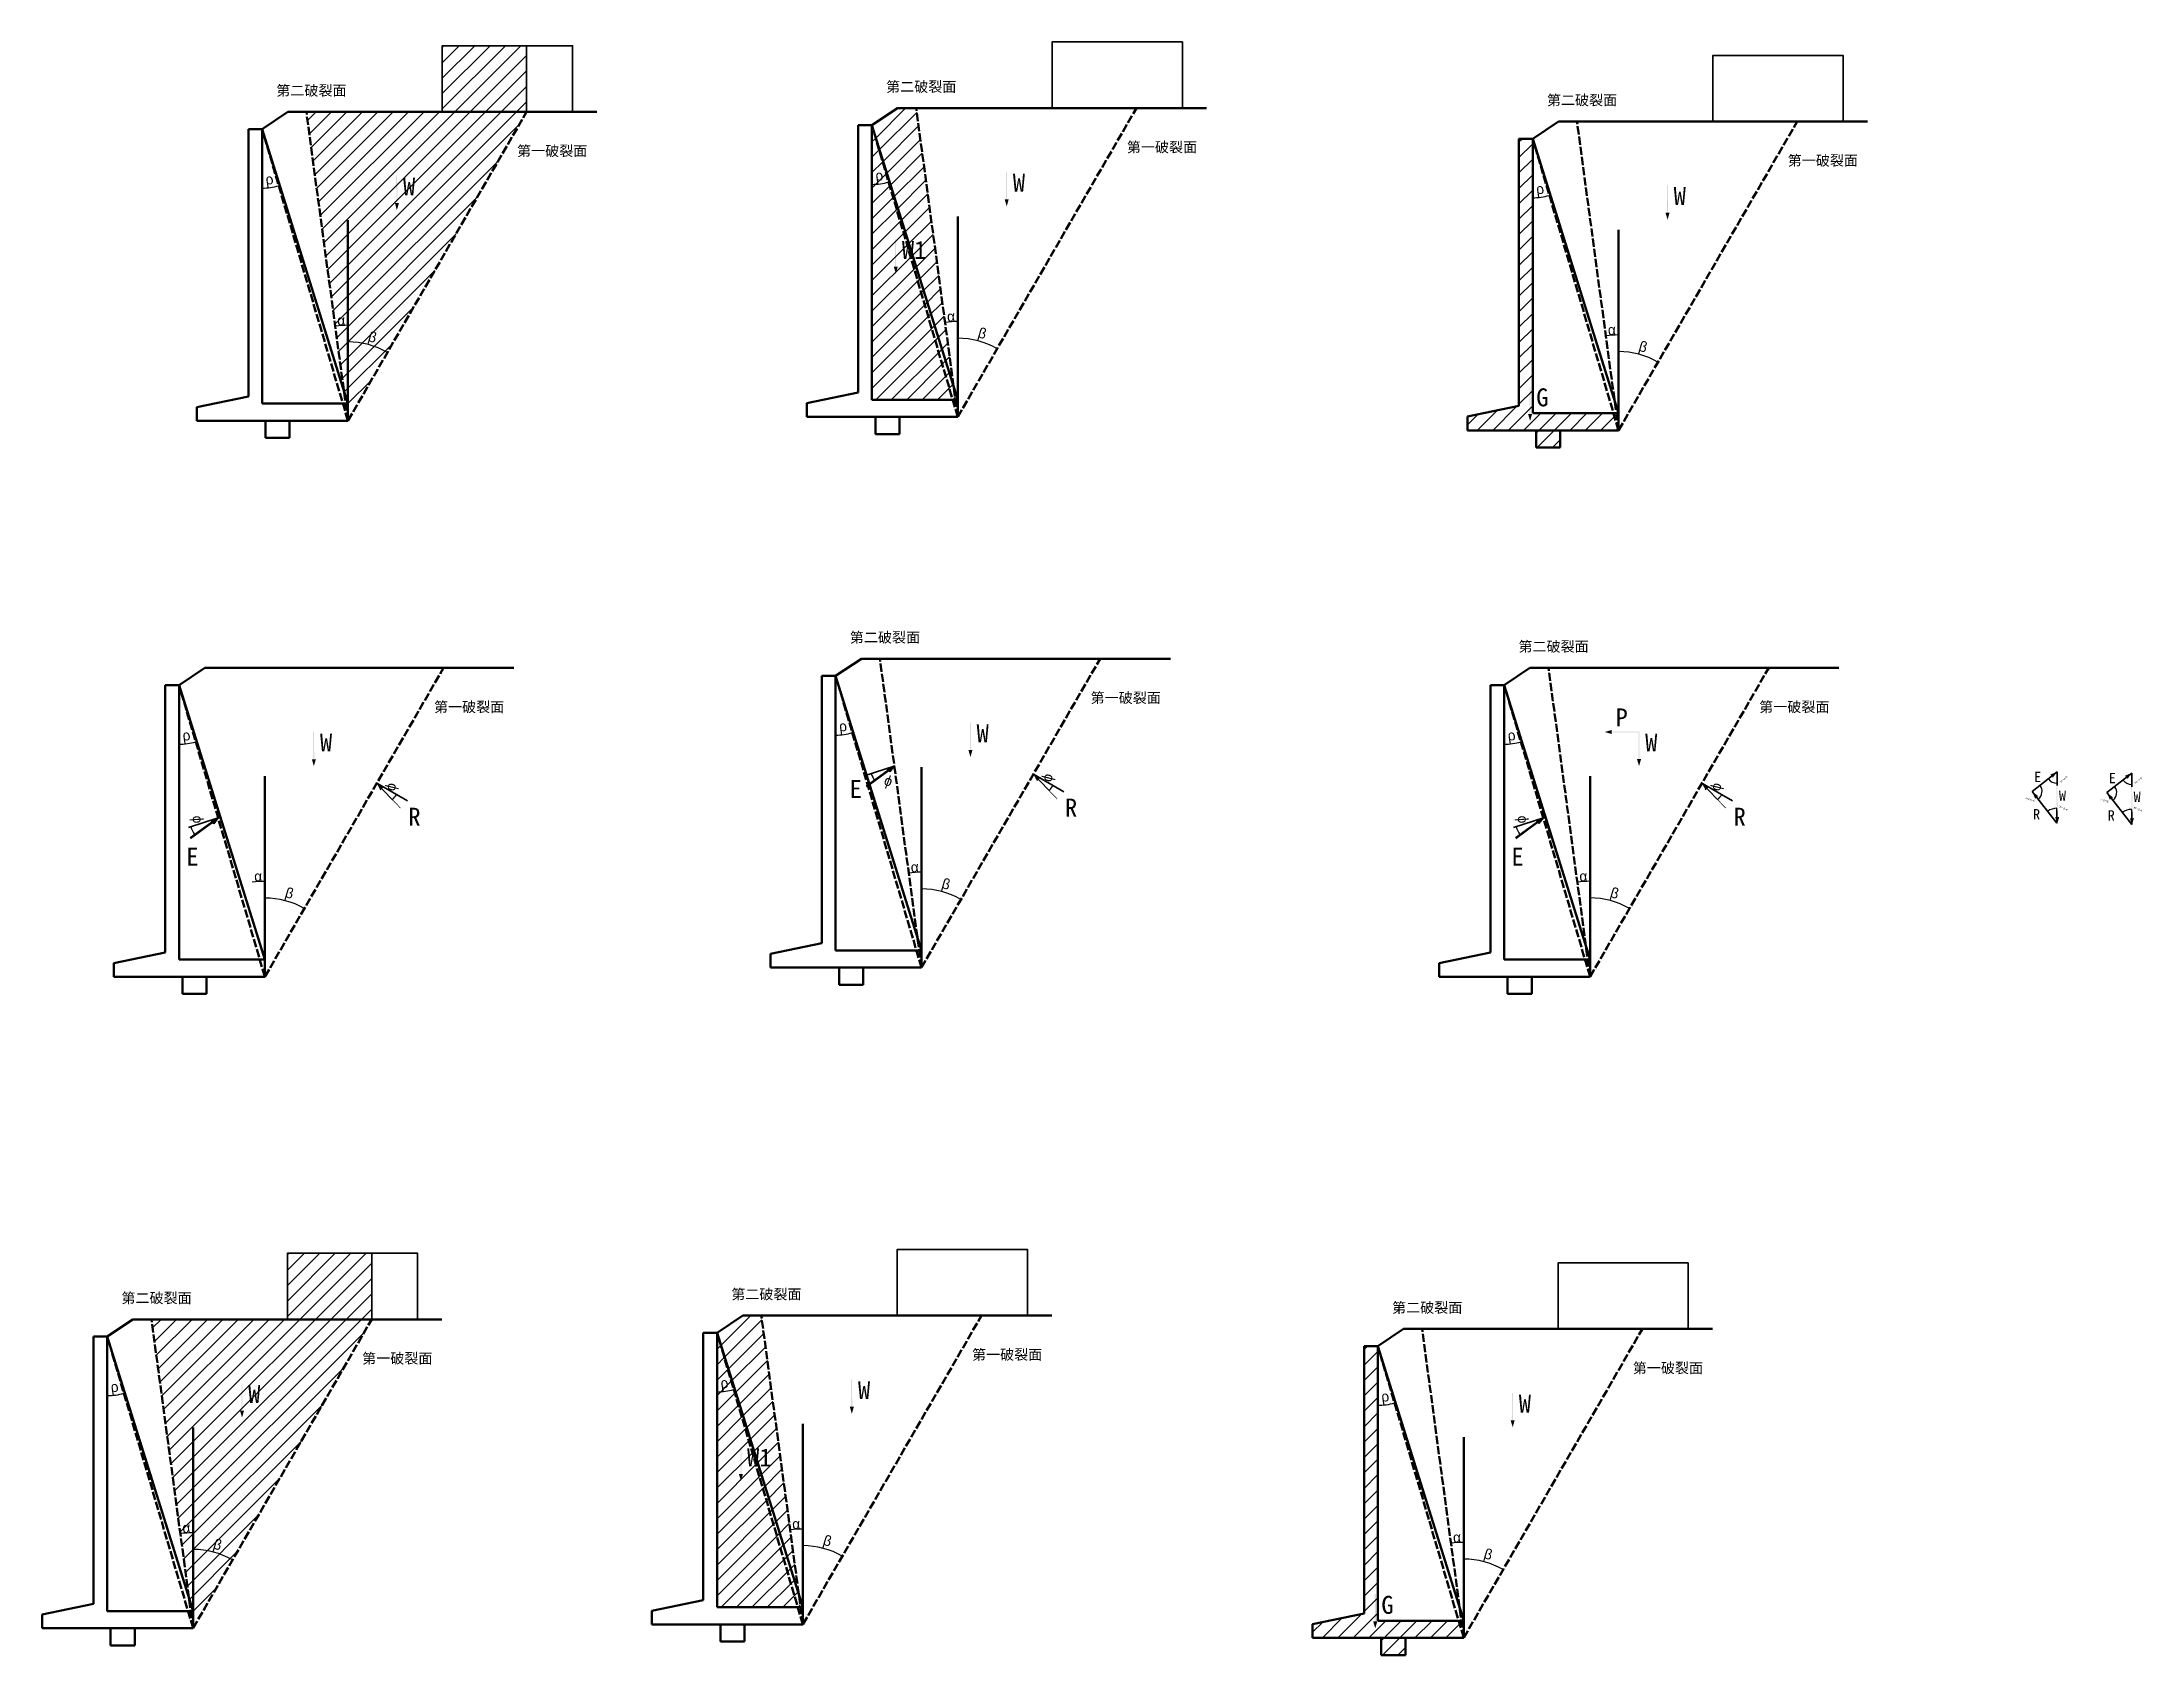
# Model space of a CAD drawing. Header units: millimetres. Extents: x -36498 to 24671, y -17805 to 29200.
import ezdxf

# ---------------------------------------------------------------- set-up
doc = ezdxf.new("R2010")
doc.units = ezdxf.units.MM
doc.linetypes.add('ACAD_ISO02W100', pattern=[15, 12, -3])
for name, color, linetype, lineweight in [('坡面', 7, 'Continuous', 50), ('挡土墙', 7, 'Continuous', 50), ('标注', 7, 'Continuous', 35), ('辅助线', 92, 'Continuous', 50)]:
    doc.layers.add(name, color=color, linetype=linetype, lineweight=lineweight)
doc.styles.get("Standard").update_dxf_attribs({"font": ''})
doc.styles.add('符号', font='symbol.ttf')
doc.styles.get('Standard').set_extended_font_data('SimSun')
doc.dimstyles.new('ISO-25', dxfattribs={"dimtxt": 2.5, "dimasz": 2.5, "dimexe": 1.25, "dimexo": 0.625, "dimtad": 1, "dimdsep": 46, "dimtxsty": 'Standard', "dimcen": 2.5, "dimadec": 0, "dimazin": 0, "dimtfac": 1, "dimtmove": 0, "dimatfit": 3, "dimfxl": 0, "dimarcsym": 0})
pattern_1 = [(45, (-4510.8, -35187), (-224.5064, 224.5064), [])]

msp = doc.modelspace()

# ---------------------------------------------------------------- texts
at = {"layer": '标注'}
for s, height, p in [('第二破裂面', 300, (-29673.726, 27635.879)), ('第二破裂面', 300, (-11910.672, 27746.424)), ('第二破裂面', 300, (7337.674, 27355.39)), ('第一破裂面', 300, (-4898.175, 25987.016)), ('第一破裂面', 300, (-22661.229, 25876.471)), ('第一破裂面', 300, (14350.171, 25595.982)), ('W', 523.189, (-25982.498, 24727.855)), ('W', 523.189, (-8219.443, 24838.401)), ('W', 523.189, (11028.903, 24447.367)), ('W1', 523.1889, (-11450.273, 22878.068)), ('G', 523.189, (7026.064, 18583.121)), ('第二破裂面', 300, (-12967.076, 11699.06)), ('第二破裂面', 300, (6507.654, 11433.28)), ('第一破裂面', 300, (-25079.997, 9673.03)), ('第一破裂面', 300, (-5954.579, 9939.652)), ('第一破裂面', 300, (13520.151, 9673.872)), ('W', 523.189, (-9275.847, 8791.036)), ('W', 523.189, (-28401.265, 8524.414)), ('W', 523.189, (10198.883, 8525.257)), ('E', 523.189, (-12971.571, 7172.37)), ('E', 300, (21528.755, 7633.671)), ('W', 300, (22252.101, 7087.046)), ('E', 300, (23704.475, 7599.27)), ('W', 300, (24427.821, 7052.646)), ('R', 523.189, (-25827.461, 6362.124)), ('R', 523.189, (-6702.043, 6628.746)), ('R', 523.189, (12772.686, 6362.967)), ('R', 300, (21497.975, 6545.033)), ('R', 300, (23673.694, 6510.633)), ('E', 523.189, (-32295.82, 5198.03)), ('E', 523.189, (6304.328, 5198.873)), ('第二破裂面', 300, (-34184.513, -7551.112)), ('第二破裂面', 300, (-16421.458, -7440.567)), ('第二破裂面', 300, (2826.888, -7831.601)), ('第一破裂面', 300, (-27172.016, -9310.52)), ('第一破裂面', 300, (-9408.961, -9199.975)), ('第一破裂面', 300, (9839.385, -9591.009)), ('W', 523.189, (-30493.284, -10459.136)), ('W', 523.189, (-12730.23, -10348.59)), ('W', 523.189, (6518.117, -10739.624)), ('W1', 523.1889, (-15961.06, -12308.923)), ('G', 523.189, (2515.278, -16603.87))]:
    msp.add_text(s, height=height, dxfattribs=at).set_placement(p)
at = {"layer": '标注', "color": 1}
msp.add_text('P', height=523.189, dxfattribs=at).set_placement((9336.108, 9256.9))

# ---------------------------------------------------------------- blocks, each defined once
blk = doc.blocks.new('*D1')
at = {"layer": 'Defpoints', "color": 0, "transparency": 16777216}
for p in [(13798, 10961), (8594, 7806), (8993, 4221), (8594, 1960), (8594, 1960)]:
    blk.add_point(p, dxfattribs=at)
at = {"layer": '标注', "color": 0, "lineweight": -2, "transparency": 16777216}
blk.add_arc((8594, 1960), 2296, 60.02797, 89.93761, dxfattribs=at)
at = {"layer": '标注', "color": 0, "transparency": 16777216}
for points in [[(8596, 4256), (8596, 4257), (8594, 4256)], [(9741, 3949), (9741, 3949), (9743, 3948)]]:
    blk.add_solid(points, dxfattribs=at)
at = {"layer": '标注', "color": 0, "transparency": 16777216, "insert": (9299, 4357), "char_height": 2.5, "attachment_point": 5, "rotation": 343.601, "style": '符号'}
blk.add_mtext('{\\H120x;b}', dxfattribs=at)
blk = doc.blocks.new('*D2')
at = {"layer": 'Defpoints', "color": 0, "transparency": 16777216}
for p in [(7383, 10961), (8594, 7806), (8470, 4738), (8594, 1960), (8594, 1960)]:
    blk.add_point(p, dxfattribs=at)
at = {"layer": '标注', "color": 0, "lineweight": -2, "transparency": 16777216}
blk.add_arc((8594, 1960), 2781, 90.05151, 97.61151, dxfattribs=at)
at = {"layer": '标注', "color": 0, "transparency": 16777216}
for points in [[(8226, 4716), (8226, 4717), (8223, 4716)], [(8591, 4741), (8591, 4741), (8594, 4741)]]:
    blk.add_solid(points, dxfattribs=at)
at = {"layer": '标注', "color": 0, "transparency": 16777216, "insert": (8398, 4889), "char_height": 2.5, "attachment_point": 5, "rotation": 3.83151, "style": '符号'}
blk.add_mtext('{\\H120x;a}', dxfattribs=at)
blk = doc.blocks.new('*D3')
at = {"layer": 'Defpoints', "color": 0, "transparency": 16777216}
for p in [(6094, 10460), (6094, 10460), (6258, 8746), (6094, 2460), (8594, 1960)]:
    blk.add_point(p, dxfattribs=at)
at = {"layer": '标注', "color": 0, "lineweight": -2, "transparency": 16777216}
blk.add_arc((6094, 10460), 1722, 270.08318, 286.30636, dxfattribs=at)
at = {"layer": '标注', "color": 0, "transparency": 16777216}
for points in [[(6096, 8738), (6096, 8738), (6094, 8738)], [(6577, 8808), (6578, 8807), (6580, 8808)]]:
    blk.add_solid(points, dxfattribs=at)
at = {"layer": '标注', "color": 0, "transparency": 16777216, "insert": (6311, 8952), "char_height": 2.5, "attachment_point": 5, "rotation": 8.19477, "style": '符号'}
blk.add_mtext('{\\H120x;r}', dxfattribs=at)
blk = doc.blocks.new('*D4')
at = {"layer": 'Defpoints', "color": 0, "transparency": 16777216}
for p in [(6365, 6311), (6508, 6172), (6925, 6365), (7234, 6589), (7234, 6589)]:
    blk.add_point(p, dxfattribs=at)
at = {"layer": '标注', "color": 0, "lineweight": -2, "transparency": 16777216}
blk.add_line((6925, 6365), (6555, 6096), dxfattribs=at)
blk.add_arc((7234, 6589), 837, 197.90654, 215.80556, dxfattribs=at)
at = {"layer": '标注', "color": 0, "transparency": 16777216}
for points in [[(6437, 6331), (6438, 6332), (6437, 6334)], [(6555, 6099), (6555, 6099), (6556, 6097)]]:
    blk.add_solid(points, dxfattribs=at)
at = {"layer": '标注', "color": 0, "transparency": 16777216, "insert": (6597, 6543), "char_height": 2.5, "attachment_point": 5, "rotation": 274.08433, "style": '符号'}
blk.add_mtext('{\\H120x;j }', dxfattribs=at)
blk = doc.blocks.new('*D5')
at = {"layer": 'Defpoints', "color": 0, "transparency": 16777216}
for p in [(11854, 7598), (11854, 7598), (12041, 7402), (12352, 7167), (12744, 7083)]:
    blk.add_point(p, dxfattribs=at)
at = {"layer": '标注', "color": 0, "lineweight": -2, "transparency": 16777216}
blk.add_line((12041, 7402), (12310, 7121), dxfattribs=at)
blk.add_arc((11854, 7598), 660, 313.94873, 329.73834, dxfattribs=at)
at = {"layer": '标注', "color": 0, "transparency": 16777216}
for points in [[(12312, 7123), (12311, 7124), (12309, 7122)], [(12423, 7266), (12424, 7265), (12424, 7268)]]:
    blk.add_solid(points, dxfattribs=at)
at = {"layer": '标注', "color": 0, "transparency": 16777216, "insert": (12301, 7487), "char_height": 2.5, "attachment_point": 5, "rotation": 76.0578, "style": '符号'}
blk.add_mtext('{\\H120x;j}', dxfattribs=at)
blk = doc.blocks.new('*D8')
at = {"layer": 'Defpoints', "color": 0, "transparency": 16777216}
for p in [(24189, 7624), (24375, 7894), (24375, 7894), (24375, 7495), (23651, 7326)]:
    blk.add_point(p, dxfattribs=at)
at = {"layer": '标注', "color": 0, "lineweight": -2, "transparency": 16777216}
blk.add_arc((24375, 7894), 328, 218.59407, 269.56376, dxfattribs=at)
at = {"layer": '标注', "color": 0, "transparency": 16777216}
for points in [[(24118, 7689), (24119, 7690), (24117, 7691)], [(24372, 7566), (24372, 7566), (24375, 7566)]]:
    blk.add_solid(points, dxfattribs=at)
at = {"layer": '标注', "color": 0, "transparency": 16777216, "insert": (24570, 7675), "char_height": 2.5, "attachment_point": 5, "rotation": 41.63157, "style": '符号'}
blk.add_mtext('{\\H20x;90°-a-b}', dxfattribs=at)
blk = doc.blocks.new('*D9')
at = {"layer": 'Defpoints', "color": 0, "transparency": 16777216}
for p in [(23932, 7365), (24375, 7894), (23651, 7326), (23651, 7326), (24370, 6399)]:
    blk.add_point(p, dxfattribs=at)
at = {"layer": '标注', "color": 0, "lineweight": -2, "transparency": 16777216}
blk.add_arc((23651, 7326), 283, 308.32426, 37.65245, dxfattribs=at)
at = {"layer": '标注', "color": 0, "transparency": 16777216}
for points in [[(23875, 7499), (23876, 7499), (23874, 7501)], [(23827, 7103), (23827, 7104), (23825, 7102)]]:
    blk.add_solid(points, dxfattribs=at)
at = {"layer": '标注', "color": 0, "transparency": 16777216, "insert": (23582, 7086), "char_height": 2.5, "attachment_point": 5, "rotation": 343.82004, "style": '符号'}
blk.add_mtext('{\\H20x;a+b+2j}', dxfattribs=at)
blk = doc.blocks.new('*D10')
at = {"layer": 'Defpoints', "color": 0, "transparency": 16777216}
for p in [(23651, 7326), (24184, 6796), (24370, 6763), (24370, 6399), (24370, 6399)]:
    blk.add_point(p, dxfattribs=at)
at = {"layer": '标注', "color": 0, "lineweight": -2, "transparency": 16777216}
blk.add_line((24370, 6764), (24370, 6839), dxfattribs=at)
blk.add_arc((24370, 6399), 438, 90.32701, 127.49187, dxfattribs=at)
at = {"layer": '标注', "color": 0, "transparency": 16777216}
for points in [[(24104, 6747), (24104, 6747), (24102, 6746)], [(24368, 6838), (24368, 6837), (24370, 6838)]]:
    blk.add_solid(points, dxfattribs=at)
at = {"layer": '标注', "color": 0, "transparency": 16777216, "insert": (24549, 6837), "char_height": 2.5, "attachment_point": 5, "rotation": 337.79469, "style": '符号'}
blk.add_mtext('{\\H20x;90°-b-j}', dxfattribs=at)
blk = doc.blocks.new('*D11')
at = {"layer": 'Defpoints', "color": 0, "transparency": 16777216}
for p in [(21476, 7360), (22013, 7658), (22199, 7929), (22199, 7929), (22199, 7530)]:
    blk.add_point(p, dxfattribs=at)
at = {"layer": '标注', "color": 0, "lineweight": -2, "transparency": 16777216}
blk.add_arc((22199, 7929), 328, 218.59407, 269.56376, dxfattribs=at)
at = {"layer": '标注', "color": 0, "transparency": 16777216}
for points in [[(21942, 7724), (21943, 7724), (21941, 7726)], [(22197, 7601), (22197, 7600), (22199, 7600)]]:
    blk.add_solid(points, dxfattribs=at)
at = {"layer": '标注', "color": 0, "transparency": 16777216, "insert": (22395, 7709), "char_height": 2.5, "attachment_point": 5, "rotation": 41.63157, "style": '符号'}
blk.add_mtext('{\\H20x;90°-r-b}', dxfattribs=at)
blk = doc.blocks.new('*D12')
at = {"layer": 'Defpoints', "color": 0, "transparency": 16777216}
for p in [(21476, 7360), (21476, 7360), (21756, 7400), (22199, 7929), (22195, 6434)]:
    blk.add_point(p, dxfattribs=at)
at = {"layer": '标注', "color": 0, "lineweight": -2, "transparency": 16777216}
blk.add_arc((21476, 7360), 283, 308.32426, 37.65245, dxfattribs=at)
at = {"layer": '标注', "color": 0, "transparency": 16777216}
for points in [[(21700, 7533), (21700, 7534), (21699, 7535)], [(21652, 7138), (21651, 7138), (21649, 7136)]]:
    blk.add_solid(points, dxfattribs=at)
at = {"layer": '标注', "color": 0, "transparency": 16777216, "insert": (21406, 7121), "char_height": 2.5, "attachment_point": 5, "rotation": 343.82004, "style": '符号'}
blk.add_mtext('{\\H20x;r+b+d+j}', dxfattribs=at)
blk = doc.blocks.new('*D13')
at = {"layer": 'Defpoints', "color": 0, "transparency": 16777216}
for p in [(21476, 7360), (22008, 6830), (22195, 6797), (22195, 6434), (22195, 6434)]:
    blk.add_point(p, dxfattribs=at)
at = {"layer": '标注', "color": 0, "lineweight": -2, "transparency": 16777216}
blk.add_line((22195, 6798), (22195, 6873), dxfattribs=at)
blk.add_arc((22195, 6434), 438, 90.32701, 127.49187, dxfattribs=at)
at = {"layer": '标注', "color": 0, "transparency": 16777216}
for points in [[(21928, 6781), (21928, 6782), (21926, 6780)], [(22192, 6872), (22192, 6871), (22195, 6872)]]:
    blk.add_solid(points, dxfattribs=at)
at = {"layer": '标注', "color": 0, "transparency": 16777216, "insert": (22373, 6871), "char_height": 2.5, "attachment_point": 5, "rotation": 337.79469, "style": '符号'}
blk.add_mtext('{\\H20x;90°-b-j}', dxfattribs=at)
blk = doc.blocks.new('*D14')
at = {"layer": 'Defpoints', "color": 0, "transparency": 16777216}
for p in [(-5677, 11226), (-10881, 8071), (-10482, 4487), (-10881, 2226), (-10881, 2226)]:
    blk.add_point(p, dxfattribs=at)
at = {"layer": '标注', "color": 0, "lineweight": -2, "transparency": 16777216}
blk.add_arc((-10881, 2226), 2296, 60.02797, 89.93761, dxfattribs=at)
at = {"layer": '标注', "color": 0, "transparency": 16777216}
for points in [[(-10878, 4521), (-10878, 4522), (-10881, 4522)], [(-9734, 4215), (-9734, 4214), (-9732, 4214)]]:
    blk.add_solid(points, dxfattribs=at)
at = {"layer": '标注', "color": 0, "transparency": 16777216, "insert": (-10175, 4622), "char_height": 2.5, "attachment_point": 5, "rotation": 343.601, "style": '符号'}
blk.add_mtext('{\\H120x;b}', dxfattribs=at)
blk = doc.blocks.new('*D15')
at = {"layer": 'Defpoints', "color": 0, "transparency": 16777216}
for p in [(-12092, 11226), (-10881, 8071), (-11005, 5004), (-10881, 2226), (-10881, 2226)]:
    blk.add_point(p, dxfattribs=at)
at = {"layer": '标注', "color": 0, "lineweight": -2, "transparency": 16777216}
blk.add_arc((-10881, 2226), 2781, 90.05151, 97.61151, dxfattribs=at)
at = {"layer": '标注', "color": 0, "transparency": 16777216}
for points in [[(-11249, 4982), (-11249, 4983), (-11252, 4982)], [(-10883, 5007), (-10883, 5006), (-10881, 5007)]]:
    blk.add_solid(points, dxfattribs=at)
at = {"layer": '标注', "color": 0, "transparency": 16777216, "insert": (-11077, 5154), "char_height": 2.5, "attachment_point": 5, "rotation": 3.83151, "style": '符号'}
blk.add_mtext('{\\H120x;a}', dxfattribs=at)
blk = doc.blocks.new('*D16')
at = {"layer": 'Defpoints', "color": 0, "transparency": 16777216}
for p in [(-13381, 10726), (-13381, 10726), (-13217, 9012), (-13381, 2726), (-10881, 2226)]:
    blk.add_point(p, dxfattribs=at)
at = {"layer": '标注', "color": 0, "lineweight": -2, "transparency": 16777216}
blk.add_arc((-13381, 10726), 1722, 270.08318, 286.30636, dxfattribs=at)
at = {"layer": '标注', "color": 0, "transparency": 16777216}
for points in [[(-13378, 9003), (-13378, 9004), (-13381, 9004)], [(-12897, 9073), (-12897, 9073), (-12895, 9074)]]:
    blk.add_solid(points, dxfattribs=at)
at = {"layer": '标注', "color": 0, "transparency": 16777216, "insert": (-13164, 9218), "char_height": 2.5, "attachment_point": 5, "rotation": 8.19477, "style": '符号'}
blk.add_mtext('{\\H120x;r}', dxfattribs=at)
blk = doc.blocks.new('*D17')
at = {"layer": 'Defpoints', "color": 0, "transparency": 16777216}
for p in [(-11677, 8095), (-11677, 8095), (-12545, 7817), (-12317, 7812), (-11985, 7871)]:
    blk.add_point(p, dxfattribs=at)
at = {"layer": '标注', "color": 0, "lineweight": -2, "transparency": 16777216}
blk.add_line((-11986, 7871), (-12244, 7683), dxfattribs=at)
blk.add_arc((-11677, 8095), 700, 197.94011, 215.77199, dxfattribs=at)
at = {"layer": '标注', "color": 0, "transparency": 16777216}
for points in [[(-12343, 7879), (-12342, 7879), (-12343, 7882)], [(-12244, 7686), (-12245, 7686), (-12243, 7684)]]:
    blk.add_solid(points, dxfattribs=at)
at = {"layer": '标注', "color": 0, "transparency": 16777216, "insert": (-11858, 7628), "char_height": 2.5, "attachment_point": 5, "rotation": 338.74591, "style": '符号'}
blk.add_mtext('{\\H120x;j }', dxfattribs=at)
blk = doc.blocks.new('*D18')
at = {"layer": 'Defpoints', "color": 0, "transparency": 16777216}
for p in [(-7621, 7864), (-7621, 7864), (-7434, 7668), (-7122, 7432), (-6730, 7349)]:
    blk.add_point(p, dxfattribs=at)
at = {"layer": '标注', "color": 0, "lineweight": -2, "transparency": 16777216}
blk.add_line((-7434, 7668), (-7164, 7386), dxfattribs=at)
blk.add_arc((-7621, 7864), 660, 313.94873, 329.73834, dxfattribs=at)
at = {"layer": '标注', "color": 0, "transparency": 16777216}
for points in [[(-7163, 7389), (-7164, 7389), (-7165, 7387)], [(-7052, 7532), (-7051, 7531), (-7050, 7534)]]:
    blk.add_solid(points, dxfattribs=at)
at = {"layer": '标注', "color": 0, "transparency": 16777216, "insert": (-7174, 7753), "char_height": 2.5, "attachment_point": 5, "rotation": 76.0578, "style": '符号'}
blk.add_mtext('{\\H120x;j}', dxfattribs=at)
blk = doc.blocks.new('*D19')
at = {"layer": 'Defpoints', "color": 0, "transparency": 16777216}
for p in [(-24803, 10960), (-30006, 7805), (-29607, 4220), (-30006, 1959), (-30006, 1959)]:
    blk.add_point(p, dxfattribs=at)
at = {"layer": '标注', "color": 0, "lineweight": -2, "transparency": 16777216}
blk.add_arc((-30006, 1959), 2296, 60.02797, 89.93761, dxfattribs=at)
at = {"layer": '标注', "color": 0, "transparency": 16777216}
for points in [[(-30004, 4255), (-30004, 4256), (-30006, 4255)], [(-28859, 3949), (-28859, 3948), (-28857, 3947)]]:
    blk.add_solid(points, dxfattribs=at)
at = {"layer": '标注', "color": 0, "transparency": 16777216, "insert": (-29301, 4356), "char_height": 2.5, "attachment_point": 5, "rotation": 343.601, "style": '符号'}
blk.add_mtext('{\\H120x;b}', dxfattribs=at)
blk = doc.blocks.new('*D20')
at = {"layer": 'Defpoints', "color": 0, "transparency": 16777216}
for p in [(-31217, 10960), (-30006, 7805), (-30130, 4737), (-30006, 1959), (-30006, 1959)]:
    blk.add_point(p, dxfattribs=at)
at = {"layer": '标注', "color": 0, "lineweight": -2, "transparency": 16777216}
blk.add_arc((-30006, 1959), 2781, 90.05151, 97.61151, dxfattribs=at)
at = {"layer": '标注', "color": 0, "transparency": 16777216}
for points in [[(-30374, 4715), (-30375, 4716), (-30377, 4715)], [(-30009, 4741), (-30009, 4740), (-30006, 4740)]]:
    blk.add_solid(points, dxfattribs=at)
at = {"layer": '标注', "color": 0, "transparency": 16777216, "insert": (-30202, 4888), "char_height": 2.5, "attachment_point": 5, "rotation": 3.83151, "style": '符号'}
blk.add_mtext('{\\H120x;a}', dxfattribs=at)
blk = doc.blocks.new('*D21')
at = {"layer": 'Defpoints', "color": 0, "transparency": 16777216}
for p in [(-32506, 10459), (-32506, 10459), (-32342, 8745), (-32506, 2459), (-30006, 1959)]:
    blk.add_point(p, dxfattribs=at)
at = {"layer": '标注', "color": 0, "lineweight": -2, "transparency": 16777216}
blk.add_arc((-32506, 10459), 1722, 270.08318, 286.30636, dxfattribs=at)
at = {"layer": '标注', "color": 0, "transparency": 16777216}
for points in [[(-32504, 8737), (-32504, 8738), (-32506, 8737)], [(-32023, 8807), (-32023, 8806), (-32020, 8807)]]:
    blk.add_solid(points, dxfattribs=at)
at = {"layer": '标注', "color": 0, "transparency": 16777216, "insert": (-32289, 8951), "char_height": 2.5, "attachment_point": 5, "rotation": 8.19477, "style": '符号'}
blk.add_mtext('{\\H120x;r}', dxfattribs=at)
blk = doc.blocks.new('*D22')
at = {"layer": 'Defpoints', "color": 0, "transparency": 16777216}
for p in [(-32235, 6310), (-32092, 6171), (-31675, 6364), (-31367, 6588), (-31367, 6588)]:
    blk.add_point(p, dxfattribs=at)
at = {"layer": '标注', "color": 0, "lineweight": -2, "transparency": 16777216}
blk.add_line((-31675, 6364), (-32045, 6096), dxfattribs=at)
blk.add_arc((-31367, 6588), 837, 197.90654, 215.80556, dxfattribs=at)
at = {"layer": '标注', "color": 0, "transparency": 16777216}
for points in [[(-32163, 6330), (-32162, 6331), (-32164, 6333)], [(-32045, 6099), (-32046, 6098), (-32044, 6096)]]:
    blk.add_solid(points, dxfattribs=at)
at = {"layer": '标注', "color": 0, "transparency": 16777216, "insert": (-32003, 6542), "char_height": 2.5, "attachment_point": 5, "rotation": 274.08433, "style": '符号'}
blk.add_mtext('{\\H120x;j }', dxfattribs=at)
blk = doc.blocks.new('*D23')
at = {"layer": 'Defpoints', "color": 0, "transparency": 16777216}
for p in [(-26747, 7597), (-26747, 7597), (-26559, 7402), (-26248, 7166), (-25856, 7082)]:
    blk.add_point(p, dxfattribs=at)
at = {"layer": '标注', "color": 0, "lineweight": -2, "transparency": 16777216}
blk.add_line((-26559, 7401), (-26290, 7120), dxfattribs=at)
blk.add_arc((-26747, 7597), 660, 313.94873, 329.73834, dxfattribs=at)
at = {"layer": '标注', "color": 0, "transparency": 16777216}
for points in [[(-26289, 7122), (-26289, 7123), (-26291, 7121)], [(-26177, 7265), (-26177, 7265), (-26176, 7267)]]:
    blk.add_solid(points, dxfattribs=at)
at = {"layer": '标注', "color": 0, "transparency": 16777216, "insert": (-26299, 7486), "char_height": 2.5, "attachment_point": 5, "rotation": 76.0578, "style": '符号'}
blk.add_mtext('{\\H120x;j}', dxfattribs=at)
blk = doc.blocks.new('*D29')
at = {"layer": 'Defpoints', "color": 0, "transparency": 16777216}
for p in [(-22384, 27163), (-27587, 24008), (-27188, 20424), (-27587, 18163), (-27587, 18163)]:
    blk.add_point(p, dxfattribs=at)
at = {"layer": '标注', "color": 0, "lineweight": -2, "transparency": 16777216}
blk.add_arc((-27587, 18163), 2296, 60.02797, 89.93761, dxfattribs=at)
at = {"layer": '标注', "color": 0, "transparency": 16777216}
for points in [[(-27585, 20458), (-27585, 20459), (-27587, 20459)], [(-26440, 20152), (-26441, 20151), (-26438, 20150)]]:
    blk.add_solid(points, dxfattribs=at)
at = {"layer": '标注', "color": 0, "transparency": 16777216, "insert": (-26882, 20559), "char_height": 2.5, "attachment_point": 5, "rotation": 343.601, "style": '符号'}
blk.add_mtext('{\\H120x;b}', dxfattribs=at)
blk = doc.blocks.new('*D30')
at = {"layer": 'Defpoints', "color": 0, "transparency": 16777216}
for p in [(-28798, 27163), (-27587, 24008), (-27711, 20941), (-27587, 18163), (-27587, 18163)]:
    blk.add_point(p, dxfattribs=at)
at = {"layer": '标注', "color": 0, "lineweight": -2, "transparency": 16777216}
blk.add_arc((-27587, 18163), 2781, 90.05151, 97.61151, dxfattribs=at)
at = {"layer": '标注', "color": 0, "transparency": 16777216}
for points in [[(-27956, 20919), (-27956, 20920), (-27958, 20919)], [(-27590, 20944), (-27590, 20943), (-27587, 20944)]]:
    blk.add_solid(points, dxfattribs=at)
at = {"layer": '标注', "color": 0, "transparency": 16777216, "insert": (-27784, 21091), "char_height": 2.5, "attachment_point": 5, "rotation": 3.83151, "style": '符号'}
blk.add_mtext('{\\H120x;a}', dxfattribs=at)
blk = doc.blocks.new('*D31')
at = {"layer": 'Defpoints', "color": 0, "transparency": 16777216}
for p in [(-30087, 26663), (-30087, 26663), (-29923, 24948), (-30087, 18663), (-27587, 18163)]:
    blk.add_point(p, dxfattribs=at)
at = {"layer": '标注', "color": 0, "lineweight": -2, "transparency": 16777216}
blk.add_arc((-30087, 26663), 1722, 270.08318, 286.30636, dxfattribs=at)
at = {"layer": '标注', "color": 0, "transparency": 16777216}
for points in [[(-30085, 24940), (-30085, 24941), (-30087, 24941)], [(-29604, 25010), (-29604, 25010), (-29602, 25011)]]:
    blk.add_solid(points, dxfattribs=at)
at = {"layer": '标注', "color": 0, "transparency": 16777216, "insert": (-29870, 25155), "char_height": 2.5, "attachment_point": 5, "rotation": 8.19477, "style": '符号'}
blk.add_mtext('{\\H120x;r}', dxfattribs=at)
blk = doc.blocks.new('*D37')
at = {"layer": 'Defpoints', "color": 0, "transparency": 16777216}
for p in [(-4621, 27274), (-9824, 24119), (-9425, 20534), (-9824, 18273), (-9824, 18273)]:
    blk.add_point(p, dxfattribs=at)
at = {"layer": '标注', "color": 0, "lineweight": -2, "transparency": 16777216}
blk.add_arc((-9824, 18273), 2296, 60.02797, 89.93761, dxfattribs=at)
at = {"layer": '标注', "color": 0, "transparency": 16777216}
for points in [[(-9822, 20569), (-9822, 20570), (-9824, 20569)], [(-8677, 20263), (-8678, 20262), (-8675, 20261)]]:
    blk.add_solid(points, dxfattribs=at)
at = {"layer": '标注', "color": 0, "transparency": 16777216, "insert": (-9119, 20670), "char_height": 2.5, "attachment_point": 5, "rotation": 343.601, "style": '符号'}
blk.add_mtext('{\\H120x;b}', dxfattribs=at)
blk = doc.blocks.new('*D38')
at = {"layer": 'Defpoints', "color": 0, "transparency": 16777216}
for p in [(-11035, 27274), (-9824, 24119), (-9948, 21051), (-9824, 18273), (-9824, 18273)]:
    blk.add_point(p, dxfattribs=at)
at = {"layer": '标注', "color": 0, "lineweight": -2, "transparency": 16777216}
blk.add_arc((-9824, 18273), 2781, 90.05151, 97.61151, dxfattribs=at)
at = {"layer": '标注', "color": 0, "transparency": 16777216}
for points in [[(-10193, 21029), (-10193, 21030), (-10195, 21029)], [(-9827, 21055), (-9827, 21054), (-9824, 21054)]]:
    blk.add_solid(points, dxfattribs=at)
at = {"layer": '标注', "color": 0, "transparency": 16777216, "insert": (-10020, 21202), "char_height": 2.5, "attachment_point": 5, "rotation": 3.83151, "style": '符号'}
blk.add_mtext('{\\H120x;a}', dxfattribs=at)
blk = doc.blocks.new('*D39')
at = {"layer": 'Defpoints', "color": 0, "transparency": 16777216}
for p in [(-12324, 26773), (-12324, 26773), (-12160, 25059), (-12324, 18773), (-9824, 18273)]:
    blk.add_point(p, dxfattribs=at)
at = {"layer": '标注', "color": 0, "lineweight": -2, "transparency": 16777216}
blk.add_arc((-12324, 26773), 1722, 270.08318, 286.30636, dxfattribs=at)
at = {"layer": '标注', "color": 0, "transparency": 16777216}
for points in [[(-11841, 25121), (-11841, 25120), (-11838, 25121)], [(-12322, 25051), (-12322, 25052), (-12324, 25051)]]:
    blk.add_solid(points, dxfattribs=at)
at = {"layer": '标注', "color": 0, "transparency": 16777216, "insert": (-12107, 25265), "char_height": 2.5, "attachment_point": 5, "rotation": 8.19477, "style": '符号'}
blk.add_mtext('{\\H120x;r}', dxfattribs=at)
blk = doc.blocks.new('*D43')
at = {"layer": 'Defpoints', "color": 0, "transparency": 16777216}
for p in [(14628, 26883), (9424, 23728), (9823, 20143), (9424, 17882), (9424, 17882)]:
    blk.add_point(p, dxfattribs=at)
at = {"layer": '标注', "color": 0, "lineweight": -2, "transparency": 16777216}
blk.add_arc((9424, 17882), 2296, 60.02797, 89.93761, dxfattribs=at)
at = {"layer": '标注', "color": 0, "transparency": 16777216}
for points in [[(9426, 20178), (9426, 20179), (9424, 20178)], [(10571, 19872), (10571, 19871), (10573, 19870)]]:
    blk.add_solid(points, dxfattribs=at)
at = {"layer": '标注', "color": 0, "transparency": 16777216, "insert": (10129, 20279), "char_height": 2.5, "attachment_point": 5, "rotation": 343.601, "style": '符号'}
blk.add_mtext('{\\H120x;b}', dxfattribs=at)
blk = doc.blocks.new('*D44')
at = {"layer": 'Defpoints', "color": 0, "transparency": 16777216}
for p in [(8213, 26883), (9424, 23728), (9300, 20660), (9424, 17882), (9424, 17882)]:
    blk.add_point(p, dxfattribs=at)
at = {"layer": '标注', "color": 0, "lineweight": -2, "transparency": 16777216}
blk.add_arc((9424, 17882), 2781, 90.05151, 97.61151, dxfattribs=at)
at = {"layer": '标注', "color": 0, "transparency": 16777216}
for points in [[(9056, 20638), (9056, 20639), (9053, 20638)], [(9421, 20664), (9421, 20663), (9424, 20663)]]:
    blk.add_solid(points, dxfattribs=at)
at = {"layer": '标注', "color": 0, "transparency": 16777216, "insert": (9228, 20811), "char_height": 2.5, "attachment_point": 5, "rotation": 3.83151, "style": '符号'}
blk.add_mtext('{\\H120x;a}', dxfattribs=at)
blk = doc.blocks.new('*D45')
at = {"layer": 'Defpoints', "color": 0, "transparency": 16777216}
for p in [(6924, 26382), (6924, 26382), (7088, 24668), (6924, 18382), (9424, 17882)]:
    blk.add_point(p, dxfattribs=at)
at = {"layer": '标注', "color": 0, "lineweight": -2, "transparency": 16777216}
blk.add_arc((6924, 26382), 1722, 270.08318, 286.30636, dxfattribs=at)
at = {"layer": '标注', "color": 0, "transparency": 16777216}
for points in [[(6926, 24660), (6926, 24661), (6924, 24660)], [(7407, 24730), (7408, 24729), (7410, 24730)]]:
    blk.add_solid(points, dxfattribs=at)
at = {"layer": '标注', "color": 0, "transparency": 16777216, "insert": (7141, 24874), "char_height": 2.5, "attachment_point": 5, "rotation": 8.19477, "style": '符号'}
blk.add_mtext('{\\H120x;r}', dxfattribs=at)
blk = doc.blocks.new('*D57')
at = {"layer": 'Defpoints', "color": 0, "transparency": 16777216}
for p in [(-26895, -8024), (-32098, -11179), (-31699, -14763), (-32098, -17024), (-32098, -17024)]:
    blk.add_point(p, dxfattribs=at)
at = {"layer": '标注', "color": 0, "lineweight": -2, "transparency": 16777216}
blk.add_arc((-32098, -17024), 2296, 60.02797, 89.93761, dxfattribs=at)
at = {"layer": '标注', "color": 0, "transparency": 16777216}
for points in [[(-32096, -14729), (-32096, -14728), (-32098, -14728)], [(-30951, -15035), (-30951, -15036), (-30949, -15037)]]:
    blk.add_solid(points, dxfattribs=at)
at = {"layer": '标注', "color": 0, "transparency": 16777216, "insert": (-31393, -14628), "char_height": 2.5, "attachment_point": 5, "rotation": 343.601, "style": '符号'}
blk.add_mtext('{\\H120x;b}', dxfattribs=at)
blk = doc.blocks.new('*D58')
at = {"layer": 'Defpoints', "color": 0, "transparency": 16777216}
for p in [(-33309, -8024), (-32098, -11179), (-32222, -14246), (-32098, -17024), (-32098, -17024)]:
    blk.add_point(p, dxfattribs=at)
at = {"layer": '标注', "color": 0, "lineweight": -2, "transparency": 16777216}
blk.add_arc((-32098, -17024), 2781, 90.05151, 97.61151, dxfattribs=at)
at = {"layer": '标注', "color": 0, "transparency": 16777216}
for points in [[(-32467, -14268), (-32467, -14267), (-32469, -14268)], [(-32101, -14243), (-32101, -14244), (-32098, -14243)]]:
    blk.add_solid(points, dxfattribs=at)
at = {"layer": '标注', "color": 0, "transparency": 16777216, "insert": (-32294, -14096), "char_height": 2.5, "attachment_point": 5, "rotation": 3.83151, "style": '符号'}
blk.add_mtext('{\\H120x;a}', dxfattribs=at)
blk = doc.blocks.new('*D59')
at = {"layer": 'Defpoints', "color": 0, "transparency": 16777216}
for p in [(-34598, -8524), (-34598, -8524), (-34434, -10239), (-34598, -16524), (-32098, -17024)]:
    blk.add_point(p, dxfattribs=at)
at = {"layer": '标注', "color": 0, "lineweight": -2, "transparency": 16777216}
blk.add_arc((-34598, -8524), 1722, 270.08318, 286.30636, dxfattribs=at)
at = {"layer": '标注', "color": 0, "transparency": 16777216}
for points in [[(-34596, -10247), (-34596, -10246), (-34598, -10246)], [(-34115, -10177), (-34115, -10177), (-34112, -10176)]]:
    blk.add_solid(points, dxfattribs=at)
at = {"layer": '标注', "color": 0, "transparency": 16777216, "insert": (-34381, -10032), "char_height": 2.5, "attachment_point": 5, "rotation": 8.19477, "style": '符号'}
blk.add_mtext('{\\H120x;r}', dxfattribs=at)
blk = doc.blocks.new('*D60')
at = {"layer": 'Defpoints', "color": 0, "transparency": 16777216}
for p in [(-9132, -7913), (-14335, -11068), (-13936, -14653), (-14335, -16914), (-14335, -16914)]:
    blk.add_point(p, dxfattribs=at)
at = {"layer": '标注', "color": 0, "lineweight": -2, "transparency": 16777216}
blk.add_arc((-14335, -16914), 2296, 60.02797, 89.93761, dxfattribs=at)
at = {"layer": '标注', "color": 0, "transparency": 16777216}
for points in [[(-14333, -14618), (-14333, -14617), (-14335, -14618)], [(-13188, -14924), (-13188, -14925), (-13186, -14926)]]:
    blk.add_solid(points, dxfattribs=at)
at = {"layer": '标注', "color": 0, "transparency": 16777216, "insert": (-13630, -14517), "char_height": 2.5, "attachment_point": 5, "rotation": 343.601, "style": '符号'}
blk.add_mtext('{\\H120x;b}', dxfattribs=at)
blk = doc.blocks.new('*D61')
at = {"layer": 'Defpoints', "color": 0, "transparency": 16777216}
for p in [(-15546, -7913), (-14335, -11068), (-14459, -14136), (-14335, -16914), (-14335, -16914)]:
    blk.add_point(p, dxfattribs=at)
at = {"layer": '标注', "color": 0, "lineweight": -2, "transparency": 16777216}
blk.add_arc((-14335, -16914), 2781, 90.05151, 97.61151, dxfattribs=at)
at = {"layer": '标注', "color": 0, "transparency": 16777216}
for points in [[(-14703, -14158), (-14704, -14157), (-14706, -14158)], [(-14338, -14132), (-14338, -14133), (-14335, -14133)]]:
    blk.add_solid(points, dxfattribs=at)
at = {"layer": '标注', "color": 0, "transparency": 16777216, "insert": (-14531, -13985), "char_height": 2.5, "attachment_point": 5, "rotation": 3.83151, "style": '符号'}
blk.add_mtext('{\\H120x;a}', dxfattribs=at)
blk = doc.blocks.new('*D62')
at = {"layer": 'Defpoints', "color": 0, "transparency": 16777216}
for p in [(-16835, -8414), (-16835, -8414), (-16671, -10128), (-16835, -16414), (-14335, -16914)]:
    blk.add_point(p, dxfattribs=at)
at = {"layer": '标注', "color": 0, "lineweight": -2, "transparency": 16777216}
blk.add_arc((-16835, -8414), 1722, 270.08318, 286.30636, dxfattribs=at)
at = {"layer": '标注', "color": 0, "transparency": 16777216}
for points in [[(-16833, -10136), (-16833, -10135), (-16835, -10136)], [(-16352, -10066), (-16352, -10067), (-16349, -10066)]]:
    blk.add_solid(points, dxfattribs=at)
at = {"layer": '标注', "color": 0, "transparency": 16777216, "insert": (-16618, -9922), "char_height": 2.5, "attachment_point": 5, "rotation": 8.19477, "style": '符号'}
blk.add_mtext('{\\H120x;r}', dxfattribs=at)
blk = doc.blocks.new('*D63')
at = {"layer": 'Defpoints', "color": 0, "transparency": 16777216}
for p in [(10117, -8304), (4913, -11459), (5312, -15044), (4913, -17305), (4913, -17305)]:
    blk.add_point(p, dxfattribs=at)
at = {"layer": '标注', "color": 0, "lineweight": -2, "transparency": 16777216}
blk.add_arc((4913, -17305), 2296, 60.02797, 89.93761, dxfattribs=at)
at = {"layer": '标注', "color": 0, "transparency": 16777216}
for points in [[(4916, -15009), (4916, -15008), (4913, -15009)], [(6060, -15315), (6060, -15316), (6062, -15317)]]:
    blk.add_solid(points, dxfattribs=at)
at = {"layer": '标注', "color": 0, "transparency": 16777216, "insert": (5618, -14908), "char_height": 2.5, "attachment_point": 5, "rotation": 343.601, "style": '符号'}
blk.add_mtext('{\\H120x;b}', dxfattribs=at)
blk = doc.blocks.new('*D64')
at = {"layer": 'Defpoints', "color": 0, "transparency": 16777216}
for p in [(3702, -8304), (4913, -11459), (4789, -14527), (4913, -17305), (4913, -17305)]:
    blk.add_point(p, dxfattribs=at)
at = {"layer": '标注', "color": 0, "lineweight": -2, "transparency": 16777216}
blk.add_arc((4913, -17305), 2781, 90.05151, 97.61151, dxfattribs=at)
at = {"layer": '标注', "color": 0, "transparency": 16777216}
for points in [[(4545, -14549), (4545, -14548), (4542, -14549)], [(4911, -14523), (4911, -14524), (4913, -14524)]]:
    blk.add_solid(points, dxfattribs=at)
at = {"layer": '标注', "color": 0, "transparency": 16777216, "insert": (4717, -14376), "char_height": 2.5, "attachment_point": 5, "rotation": 3.83151, "style": '符号'}
blk.add_mtext('{\\H120x;a}', dxfattribs=at)
blk = doc.blocks.new('*D65')
at = {"layer": 'Defpoints', "color": 0, "transparency": 16777216}
for p in [(2413, -8805), (2413, -8805), (2577, -10519), (2413, -16805), (4913, -17305)]:
    blk.add_point(p, dxfattribs=at)
at = {"layer": '标注', "color": 0, "lineweight": -2, "transparency": 16777216}
blk.add_arc((2413, -8805), 1722, 270.08318, 286.30636, dxfattribs=at)
at = {"layer": '标注', "color": 0, "transparency": 16777216}
for points in [[(2416, -10527), (2416, -10526), (2413, -10527)], [(2897, -10457), (2897, -10458), (2899, -10457)]]:
    blk.add_solid(points, dxfattribs=at)
at = {"layer": '标注', "color": 0, "transparency": 16777216, "insert": (2630, -10313), "char_height": 2.5, "attachment_point": 5, "rotation": 8.19477, "style": '符号'}
blk.add_mtext('{\\H120x;r}', dxfattribs=at)

# ---------------------------------------------------------------- dimensions: what is measured, and where the dimension line sits
at = {"layer": '标注'}
for base, line1, line2, text, picture, middle in [((-27711.366, 20940.842), ((-27587.432, 18162.755), (-27587.432, 24008.172)), ((-27587.432, 18162.755), (-28798.432, 27163.255)), '{\\H120x;a}', '*D30', (-27783.552, 21091.13)), ((-9948.311, 21051.387), ((-9824.378, 18273.3), (-9824.378, 24118.717)), ((-9824.378, 18273.3), (-11035.378, 27273.8)), '{\\H120x;a}', '*D38', (-10020.498, 21201.676)), ((-29923.476, 24948.46), ((-27587.432, 18162.755), (-30087.432, 26662.755)), ((-30087.432, 26662.755), (-30087.432, 18662.755)), '{\\H120x;r}', '*D31', (-29870.247, 25154.621)), ((-12160.422, 25059.005), ((-9824.378, 18273.3), (-12324.378, 26773.3)), ((-12324.378, 26773.3), (-12324.378, 18773.3)), '{\\H120x;r}', '*D39', (-12107.193, 25265.167)), ((7087.925, 24667.971), ((9423.969, 17882.266), (6923.969, 26382.266)), ((6923.969, 26382.266), (6923.969, 18382.266)), '{\\H120x;r}', '*D45', (7141.154, 24874.133)), ((9300.035, 20660.353), ((9423.969, 17882.266), (9423.969, 23727.683)), ((9423.969, 17882.266), (8212.969, 26882.766)), '{\\H120x;a}', '*D44', (9227.849, 20810.642)), ((-11004.715, 5004.022), ((-10880.781, 2225.936), (-10880.781, 8071.353)), ((-10880.781, 2225.936), (-12091.781, 11226.436)), '{\\H120x;a}', '*D15', (-11076.901, 5154.311)), ((-32342.243, 8745.018), ((-30006.199, 1959.313), (-32506.199, 10459.313)), ((-32506.199, 10459.313), (-32506.199, 2459.313)), '{\\H120x;r}', '*D21', (-32289.014, 8951.18)), ((-30130.133, 4737.4), ((-30006.199, 1959.313), (-30006.199, 7804.73)), ((-30006.199, 1959.313), (-31217.199, 10959.813)), '{\\H120x;a}', '*D20', (-30202.319, 4887.689)), ((-13216.825, 9011.641), ((-10880.781, 2225.936), (-13380.781, 10725.936)), ((-13380.781, 10725.936), (-13380.781, 2725.936)), '{\\H120x;r}', '*D16', (-13163.597, 9217.802)), ((6257.904, 8745.861), ((8593.948, 1960.156), (6093.948, 10460.156)), ((6093.948, 10460.156), (6093.948, 2460.156)), '{\\H120x;r}', '*D3', (6311.133, 8952.023)), ((8470.015, 4738.243), ((8593.948, 1960.156), (8593.948, 7805.573)), ((8593.948, 1960.156), (7382.948, 10960.656)), '{\\H120x;a}', '*D2', (8397.828, 4888.532)), ((-14459.098, -14135.604), ((-14335.164, -16913.691), (-14335.164, -11068.274)), ((-14335.164, -16913.691), (-15546.164, -7913.191)), '{\\H120x;a}', '*D61', (-14531.284, -13985.315)), ((-34434.262, -10238.531), ((-32098.218, -17024.236), (-34598.218, -8524.236)), ((-34598.218, -8524.236), (-34598.218, -16524.236)), '{\\H120x;r}', '*D59', (-34381.034, -10032.37)), ((-32222.152, -14246.15), ((-32098.218, -17024.236), (-32098.218, -11178.819)), ((-32098.218, -17024.236), (-33309.218, -8023.736)), '{\\H120x;a}', '*D58', (-32294.338, -14095.861)), ((-16671.208, -10127.986), ((-14335.164, -16913.691), (-16835.164, -8413.691)), ((-16835.164, -8413.691), (-16835.164, -16413.691)), '{\\H120x;r}', '*D62', (-16617.979, -9921.824)), ((4789.249, -14526.638), ((4913.182, -17304.725), (4913.182, -11459.308)), ((4913.182, -17304.725), (3702.182, -8304.225)), '{\\H120x;a}', '*D64', (4717.062, -14376.349)), ((2577.138, -10519.02), ((4913.182, -17304.725), (2413.182, -8804.725)), ((2413.182, -8804.725), (2413.182, -16804.725)), '{\\H120x;r}', '*D65', (2630.367, -10312.858))]:
    dim = msp.add_angular_dim_2l(base=base, line1=line1, line2=line2, text=text, dimstyle='ISO-25', override={"dimtxsty": '符号'}, dxfattribs=at)
    dim.commit()
    dim.dimension.update_dxf_attribs({"geometry": picture, "text_midpoint": middle})
for base, line1, line2, text, picture, middle in [((-27188.292, 20423.744), ((-27587.432, 18162.755), (-27587.432, 24008.172)), ((-27587.432, 18162.755), (-22383.779, 27163.255)), '{\\H120x;b}', '*D29', (-26939.229, 20365.302)), ((-9425.237, 20534.289), ((-9824.378, 18273.3), (-9824.378, 24118.717)), ((-9824.378, 18273.3), (-4620.725, 27273.8)), '{\\H120x;b}', '*D37', (-9176.174, 20475.848)), ((9823.109, 20143.255), ((9423.969, 17882.266), (9423.969, 23727.683)), ((9423.969, 17882.266), (14627.622, 26882.766)), '{\\H120x;b}', '*D43', (10072.172, 20084.814)), ((-10481.641, 4486.924), ((-10880.781, 2225.936), (-10880.781, 8071.353)), ((-10880.781, 2225.936), (-5677.128, 11226.436)), '{\\H120x;b}', '*D14', (-10232.578, 4428.483)), ((-29607.059, 4220.302), ((-30006.199, 1959.313), (-30006.199, 7804.73)), ((-30006.199, 1959.313), (-24802.546, 10959.813)), '{\\H120x;b}', '*D19', (-29357.996, 4161.861)), ((8993.089, 4221.145), ((8593.948, 1960.156), (8593.948, 7805.573)), ((8593.948, 1960.156), (13797.601, 10960.656)), '{\\H120x;b}', '*D1', (9242.152, 4162.704)), ((-12316.74, 7812.338), ((-11676.783, 8094.804), (-11985.051, 7871.025)), ((-11676.783, 8094.804), (-12545.301, 7817.034)), '{\\H120x;j }', '*D17', (-11930.363, 7442.861)), ((-26247.826, 7165.748), ((-26746.632, 7597.225), (-26559.473, 7401.59)), ((-26746.632, 7597.225), (-25855.718, 7081.933)), '{\\H120x;j}', '*D23', (-26106.532, 7438.316)), ((-7122.408, 7432.37), ((-7621.214, 7863.847), (-7434.056, 7668.213)), ((-7621.214, 7863.847), (-6730.301, 7348.555)), '{\\H120x;j}', '*D18', (-6981.115, 7704.938)), ((12352.321, 7166.591), ((11853.516, 7598.067), (12040.674, 7402.433)), ((11853.516, 7598.067), (12744.429, 7082.776)), '{\\H120x;j}', '*D5', (12493.615, 7439.158)), ((21756.344, 7399.894), ((22199.273, 7928.761), (21475.702, 7360.228)), ((21475.702, 7360.228), (22194.731, 6433.892)), '{\\H20x;r+b+d+j}', '*D12', (21396.723, 7088.024)), ((22013.003, 7658.358), ((22199.273, 7928.761), (22199.273, 7529.6)), ((22199.273, 7928.761), (21475.702, 7360.228)), '{\\H20x;90°-r-b}', '*D11', (22417.408, 7683.341)), ((22008.14, 6830.194), ((22194.731, 6433.892), (22194.731, 6797.279)), ((21475.702, 7360.228), (22194.731, 6433.892)), '{\\H20x;90°-b-j}', '*D13', (22360.275, 6839.437)), ((23932.064, 7365.494), ((24374.993, 7894.361), (23651.422, 7325.828)), ((23651.422, 7325.828), (24370.451, 6399.492)), '{\\H20x;a+b+2j}', '*D9', (23572.442, 7053.624)), ((24188.723, 7623.958), ((24374.993, 7894.361), (24374.993, 7495.2)), ((24374.993, 7894.361), (23651.422, 7325.828)), '{\\H20x;90°-a-b}', '*D8', (24593.128, 7648.941)), ((24183.859, 6795.794), ((24370.451, 6399.492), (24370.451, 6762.879)), ((23651.422, 7325.828), (24370.451, 6399.492)), '{\\H20x;90°-b-j}', '*D10', (24535.995, 6805.037)), ((-32091.985, 6170.779), ((-31366.62, 6587.819), (-31674.888, 6364.04)), ((-31366.62, 6587.819), (-32235.139, 6310.049)), '{\\H120x;j }', '*D22', (-32201.201, 6528.225)), ((6508.163, 6171.622), ((7233.527, 6588.662), (6925.259, 6364.883)), ((7233.527, 6588.662), (6365.009, 6310.892)), '{\\H120x;j }', '*D4', (6398.947, 6529.068)), ((-13936.024, -14652.702), ((-14335.164, -16913.691), (-14335.164, -11068.274)), ((-14335.164, -16913.691), (-9131.511, -7913.191)), '{\\H120x;b}', '*D60', (-13686.961, -14711.143)), ((-31699.078, -14763.247), ((-32098.218, -17024.236), (-32098.218, -11178.819)), ((-32098.218, -17024.236), (-26894.565, -8023.736)), '{\\H120x;b}', '*D57', (-31450.015, -14821.689)), ((5312.323, -15043.736), ((4913.182, -17304.725), (4913.182, -11459.308)), ((4913.182, -17304.725), (10116.835, -8304.225)), '{\\H120x;b}', '*D63', (5561.386, -15102.177))]:
    dim = msp.add_angular_dim_2l(base=base, line1=line1, line2=line2, text=text, dimstyle='ISO-25', override={"dimtxsty": '符号'}, dxfattribs=at)
    dim.commit()
    dim.dimension.update_dxf_attribs({"geometry": picture, "text_midpoint": middle, "dimtype": 162})

# ---------------------------------------------------------------- hatches: boundary and pattern name
at = {"layer": '标注'}
h = msp.add_hatch(dxfattribs=at)
h.set_pattern_fill('ANSI31', color=256, scale=100)
h.paths.add_polyline_path([(-22383.779, 29089.653), (-24837.432, 29089.653), (-24837.432, 27163.255), (-22383.779, 27163.255)])
h.paths.add_polyline_path([(-22383.779, 27163.255), (-24837.432, 27163.255), (-28798.432, 27163.255), (-27705.572, 19040.801), (-27587.432, 18662.755), (-27587.432, 18162.755)])
h.paths.add_polyline_path([(-27060.145, 20399.084), (-26825.722, 20330.094), (-26672.156, 20851.898), (-26906.58, 20920.888)], flags=24)
h.paths.add_polyline_path([(-27910.597, 20837.577), (-27630.522, 20856.335), (-27666.869, 21399.051), (-27946.944, 21380.294)], flags=24)
h.paths.add_polyline_path([(-26107.449, 24602.904), (-25483.422, 24602.904), (-25483.422, 25352.613), (-26107.449, 25352.613)], flags=24)
h = msp.add_hatch(dxfattribs=at)
h.set_pattern_fill('ANSI31', color=256, scale=100)
h.paths.add_polyline_path([(-11035.378, 27273.8), (-11574.378, 27273.8), (-12324.378, 26773.3), (-9942.517, 19151.346)])
h.paths.add_polyline_path([(-12324.378, 26773.3), (-9824.378, 18273.3), (-9942.517, 19151.346)])
h.paths.add_polyline_path([(-12324.378, 26773.3), (-12324.378, 18773.3), (-9971.436, 18773.3)], flags=17)
h.paths.add_polyline_path([(-11577.417, 22750.925), (-10574.882, 22750.925), (-10574.882, 23513.787), (-11577.417, 23513.787)], flags=25)
h.paths.add_polyline_path([(-12201.31, 25049.392), (-11959.441, 25084.223), (-12036.972, 25622.601), (-12278.842, 25587.77)], flags=25)
h = msp.add_hatch(dxfattribs=at)
h.set_pattern_fill('ANSI31', color=256, scale=100)
h.paths.add_polyline_path([(6923.969, 26382.266), (6523.969, 26382.266), (6523.969, 18592.657), (5023.969, 18282.266), (5023.969, 17882.266), (9423.969, 17882.266), (9276.91, 18382.266), (6923.969, 18382.266)])
h.paths.add_polyline_path([(7723.969, 17882.266), (7023.969, 17882.266), (7023.969, 17382.266), (7723.969, 17382.266)])
h = msp.add_hatch(color=256, dxfattribs=at)
h.dxf.hatch_style = 1
h.paths.add_polyline_path([(-26153.353, 25301.297), (-26163.353, 25301.27), (-26173.353, 25301.243), (-26171.198, 24504.262), (-26151.198, 24504.316)])
h = msp.add_hatch(color=256, dxfattribs=at)
h.dxf.hatch_style = 1
h.paths.add_polyline_path([(-8390.298, 25411.843), (-8400.298, 25411.816), (-8410.298, 25411.789), (-8408.144, 24614.807), (-8388.144, 24614.861)])
h = msp.add_hatch(color=256, dxfattribs=at)
h.dxf.hatch_style = 1
h.paths.add_polyline_path([(-26102.495, 24504.448), (-26161.198, 24504.289), (-26160.649, 24301.274)])
h.paths.add_polyline_path([(-26160.649, 24301.274), (-26161.198, 24504.289), (-26219.902, 24504.13)])
h = msp.add_hatch(color=256, dxfattribs=at)
h.dxf.hatch_style = 1
h.paths.add_polyline_path([(-8339.44, 24614.993), (-8398.144, 24614.834), (-8397.595, 24411.819)])
h.paths.add_polyline_path([(-8397.595, 24411.819), (-8398.144, 24614.834), (-8456.847, 24614.676)])
h = msp.add_hatch(color=256, dxfattribs=at)
h.dxf.hatch_style = 1
h.paths.add_polyline_path([(10858.048, 25020.809), (10848.048, 25020.781), (10838.048, 25020.754), (10840.203, 24223.773), (10860.203, 24223.827)])
h = msp.add_hatch(color=256, dxfattribs=at)
h.dxf.hatch_style = 1
h.paths.add_polyline_path([(10908.906, 24223.959), (10850.203, 24223.8), (10850.751, 24020.785)])
h.paths.add_polyline_path([(10850.751, 24020.785), (10850.203, 24223.8), (10791.499, 24223.642)])
h = msp.add_hatch(color=256, dxfattribs=at)
h.dxf.hatch_style = 1
h.paths.add_polyline_path([(-11621.128, 23451.51), (-11631.128, 23451.483), (-11641.128, 23451.456), (-11638.974, 22654.475), (-11618.974, 22654.529)])
h = msp.add_hatch(color=256, dxfattribs=at)
h.dxf.hatch_style = 1
h.paths.add_polyline_path([(-11570.27, 22654.66), (-11628.974, 22654.502), (-11628.425, 22451.487)])
h.paths.add_polyline_path([(-11628.425, 22451.487), (-11628.974, 22654.502), (-11687.678, 22654.343)])
h = msp.add_hatch(color=256, dxfattribs=at)
h.dxf.hatch_style = 1
h.paths.add_polyline_path([(6855.209, 19156.563), (6845.209, 19156.536), (6835.209, 19156.509), (6837.364, 18359.528), (6857.364, 18359.582)])
h = msp.add_hatch(color=256, dxfattribs=at)
h.dxf.hatch_style = 1
h.paths.add_polyline_path([(6906.068, 18359.713), (6847.364, 18359.555), (6847.913, 18156.54)])
h.paths.add_polyline_path([(6847.913, 18156.54), (6847.364, 18359.555), (6788.66, 18359.396)])
h = msp.add_hatch(color=256, dxfattribs=at)
h.dxf.hatch_style = 1
h.paths.add_polyline_path([(-9446.702, 9364.478), (-9456.702, 9364.451), (-9466.702, 9364.424), (-9464.547, 8567.443), (-9444.548, 8567.497)])
h = msp.add_hatch(color=256, dxfattribs=at)
h.dxf.hatch_style = 1
h.paths.add_polyline_path([(-28572.12, 9097.856), (-28582.12, 9097.829), (-28592.12, 9097.802), (-28589.965, 8300.82), (-28569.965, 8300.875)])
h = msp.add_hatch(color=256, dxfattribs=at)
h.dxf.hatch_style = 1
h.paths.add_polyline_path([(-9395.844, 8567.629), (-9454.548, 8567.47), (-9453.999, 8364.455)])
h.paths.add_polyline_path([(-9453.999, 8364.455), (-9454.548, 8567.47), (-9513.251, 8567.311)])
h = msp.add_hatch(color=1, dxfattribs=at)
h.dxf.hatch_style = 1
h.paths.add_polyline_path([(9224.034, 9033.482), (9223.875, 9092.186), (9020.86, 9091.637)])
h.paths.add_polyline_path([(9020.86, 9091.637), (9223.875, 9092.186), (9223.716, 9150.89)])
h = msp.add_hatch(color=1, dxfattribs=at)
h.dxf.hatch_style = 1
h.paths.add_polyline_path([(10020.883, 9084.341), (10020.856, 9094.341), (10020.829, 9104.34), (9223.848, 9102.186), (9223.902, 9082.186)])
h = msp.add_hatch(color=256, dxfattribs=at)
h.dxf.hatch_style = 1
h.paths.add_polyline_path([(10028.028, 9098.698), (10018.028, 9098.671), (10008.028, 9098.644), (10010.182, 8301.663), (10030.182, 8301.717)])
h = msp.add_hatch(color=256, dxfattribs=at)
h.dxf.hatch_style = 1
h.paths.add_polyline_path([(-28521.262, 8301.006), (-28579.965, 8300.847), (-28579.416, 8097.832)])
h.paths.add_polyline_path([(-28579.416, 8097.832), (-28579.965, 8300.847), (-28638.669, 8300.689)])
h = msp.add_hatch(color=256, dxfattribs=at)
h.dxf.hatch_style = 1
h.paths.add_polyline_path([(-12491.913, 7515.439), (-12486.038, 7507.347), (-12480.163, 7499.254), (-11835.2, 7967.448), (-11846.949, 7983.633)])
h = msp.add_hatch(color=256, dxfattribs=at)
h.dxf.hatch_style = 1
h.paths.add_polyline_path([(-11875.56, 8023.047), (-11841.074, 7975.541), (-11676.783, 8094.804)])
h.paths.add_polyline_path([(-11676.783, 8094.804), (-11841.074, 7975.541), (-11806.588, 7928.034)])
h = msp.add_hatch(color=256, dxfattribs=at)
h.dxf.hatch_style = 1
h.paths.add_polyline_path([(10078.886, 8301.849), (10020.182, 8301.69), (10020.731, 8098.675)])
h.paths.add_polyline_path([(10020.731, 8098.675), (10020.182, 8301.69), (9961.479, 8301.531)])
h = msp.add_hatch(color=256, dxfattribs=at)
h.dxf.hatch_style = 1
h.paths.add_polyline_path([(-26648.71, 7409.947), (-26606.291, 7450.528), (-26746.632, 7597.225)])
h.paths.add_polyline_path([(-26746.632, 7597.225), (-26606.291, 7450.528), (-26563.872, 7491.109)])
h = msp.add_hatch(color=256, dxfattribs=at)
h.dxf.hatch_style = 1
h.paths.add_polyline_path([(-26062.577, 6867.725), (-26055.352, 6874.638), (-26048.126, 6881.551), (-26599.065, 7457.441), (-26613.517, 7443.615)])
h = msp.add_hatch(color=256, dxfattribs=at)
h.dxf.hatch_style = 1
h.paths.add_polyline_path([(-7523.292, 7676.57), (-7480.873, 7717.151), (-7621.214, 7863.847)])
h.paths.add_polyline_path([(-7621.214, 7863.847), (-7480.873, 7717.151), (-7438.455, 7757.731)])
h = msp.add_hatch(color=256, dxfattribs=at)
h.dxf.hatch_style = 1
h.paths.add_polyline_path([(-6937.16, 7134.348), (-6929.934, 7141.261), (-6922.708, 7148.173), (-7473.647, 7724.063), (-7488.099, 7710.238)])
h = msp.add_hatch(color=256, dxfattribs=at)
h.dxf.hatch_style = 1
h.paths.add_polyline_path([(11951.438, 7410.79), (11993.856, 7451.371), (11853.516, 7598.067)])
h.paths.add_polyline_path([(11853.516, 7598.067), (11993.856, 7451.371), (12036.275, 7491.952)])
h = msp.add_hatch(color=256, dxfattribs=at)
h.dxf.hatch_style = 1
h.paths.add_polyline_path([(12537.57, 6868.568), (12544.796, 6875.481), (12552.022, 6882.394), (12001.082, 7458.284), (11986.631, 7444.458)])
h = msp.add_hatch(color=256, dxfattribs=at)
h.dxf.hatch_style = 1
h.paths.add_polyline_path([(21465.997, 7366.834), (21471.903, 7357.652), (21481.872, 7345.965), (22044.164, 7798.925), (22031.647, 7814.524)])
h = msp.add_hatch(color=256, dxfattribs=at)
h.dxf.hatch_style = 1
h.paths.add_polyline_path([(21557.605, 7152.76), (21603.81, 7188.971), (21478.581, 7348.762)])
h.paths.add_polyline_path([(21478.581, 7348.762), (21603.81, 7188.971), (21650.015, 7225.182)])
h = msp.add_hatch(color=256, dxfattribs=at)
h.dxf.hatch_style = 1
h.paths.add_polyline_path([(22001.167, 7852.511), (22037.906, 7806.724), (22196.249, 7933.779)])
h.paths.add_polyline_path([(22196.249, 7933.779), (22037.906, 7806.724), (22074.645, 7760.938)])
h = msp.add_hatch(color=256, dxfattribs=at)
h.dxf.hatch_style = 1
h.paths.add_polyline_path([(22208.557, 7412.983), (22210.355, 7931.34), (22188.557, 7931.313), (22190.711, 6615.948), (22210.711, 6616.002)])
h = msp.add_hatch(color=256, dxfattribs=at)
h.dxf.hatch_style = 1
h.paths.add_polyline_path([(23641.716, 7332.434), (23647.623, 7323.252), (23657.591, 7311.565), (24219.884, 7764.525), (24207.367, 7780.124)])
h = msp.add_hatch(color=256, dxfattribs=at)
h.dxf.hatch_style = 1
h.paths.add_polyline_path([(24176.886, 7818.111), (24213.625, 7772.324), (24371.969, 7899.379)])
h.paths.add_polyline_path([(24371.969, 7899.379), (24213.625, 7772.324), (24250.364, 7726.538)])
h = msp.add_hatch(color=256, dxfattribs=at)
h.dxf.hatch_style = 1
h.paths.add_polyline_path([(24384.276, 7378.583), (24386.075, 7896.94), (24364.276, 7896.913), (24366.431, 6581.548), (24386.431, 6581.602)])
h = msp.add_hatch(color=256, dxfattribs=at)
h.dxf.hatch_style = 1
h.paths.add_polyline_path([(21879.106, 6825.812), (22196.328, 6423.223), (22213.505, 6436.644), (21551.928, 7255.43), (21544.208, 7249.747)])
h = msp.add_hatch(color=256, dxfattribs=at)
h.dxf.hatch_style = 1
h.paths.add_polyline_path([(23733.325, 7118.36), (23779.53, 7154.571), (23654.301, 7314.362)])
h.paths.add_polyline_path([(23654.301, 7314.362), (23779.53, 7154.571), (23825.735, 7190.782)])
h = msp.add_hatch(color=256, dxfattribs=at)
h.dxf.hatch_style = 1
h.paths.add_polyline_path([(24054.826, 6791.412), (24372.048, 6388.823), (24389.225, 6402.244), (23727.648, 7221.03), (23719.927, 7215.347)])
h = msp.add_hatch(color=256, dxfattribs=at)
h.dxf.hatch_style = 1
h.paths.add_polyline_path([(-32181.75, 6008.455), (-32175.876, 6000.362), (-32170.001, 5992.27), (-31525.038, 6460.463), (-31536.787, 6476.649)])
h = msp.add_hatch(color=256, dxfattribs=at)
h.dxf.hatch_style = 1
h.paths.add_polyline_path([(-31565.398, 6516.062), (-31530.912, 6468.556), (-31366.62, 6587.819)])
h.paths.add_polyline_path([(-31366.62, 6587.819), (-31530.912, 6468.556), (-31496.426, 6421.05)])
h = msp.add_hatch(color=256, dxfattribs=at)
h.dxf.hatch_style = 1
h.paths.add_polyline_path([(6418.397, 6009.297), (6424.272, 6001.205), (6430.146, 5993.112), (7075.11, 6461.306), (7063.361, 6477.491)])
h = msp.add_hatch(color=256, dxfattribs=at)
h.dxf.hatch_style = 1
h.paths.add_polyline_path([(7034.749, 6516.905), (7069.235, 6469.399), (7233.527, 6588.662)])
h.paths.add_polyline_path([(7233.527, 6588.662), (7069.235, 6469.399), (7103.721, 6421.892)])
h = msp.add_hatch(color=256, dxfattribs=at)
h.dxf.hatch_style = 1
h.paths.add_polyline_path([(22259.415, 6616.134), (22200.711, 6615.975), (22201.26, 6412.96)])
h.paths.add_polyline_path([(22201.26, 6412.96), (22200.711, 6615.975), (22142.008, 6615.816)])
h = msp.add_hatch(color=256, dxfattribs=at)
h.dxf.hatch_style = 1
h.paths.add_polyline_path([(24435.135, 6581.734), (24376.431, 6581.575), (24376.98, 6378.56)])
h.paths.add_polyline_path([(24376.98, 6378.56), (24376.431, 6581.575), (24317.727, 6581.416)])
h = msp.add_hatch(dxfattribs=at)
h.set_pattern_fill('ANSI31', color=256, scale=100)
h.set_pattern_definition(pattern_1)
h.paths.add_polyline_path([(-26894.565, -6097.338), (-29348.218, -6097.338), (-29348.218, -8023.736), (-26894.565, -8023.736)])
h.paths.add_polyline_path([(-26894.565, -8023.736), (-29348.218, -8023.736), (-33309.218, -8023.736), (-32216.358, -16146.19), (-32098.218, -16524.236), (-32098.218, -17024.236)])
h.paths.add_polyline_path([(-31570.932, -14787.907), (-31336.508, -14856.897), (-31182.942, -14335.093), (-31417.366, -14266.103)], flags=24)
h.paths.add_polyline_path([(-32421.383, -14349.414), (-32141.308, -14330.656), (-32177.655, -13787.94), (-32457.73, -13806.697)], flags=24)
h.paths.add_polyline_path([(-30618.236, -10584.087), (-29994.209, -10584.087), (-29994.209, -9834.378), (-30618.236, -9834.378)], flags=24)
h = msp.add_hatch(dxfattribs=at)
h.set_pattern_fill('ANSI31', color=256, scale=100)
h.set_pattern_definition(pattern_1)
h.paths.add_polyline_path([(-15546.164, -7913.191), (-16085.164, -7913.191), (-16835.164, -8413.691), (-14453.303, -16035.645)])
h.paths.add_polyline_path([(-16835.164, -8413.691), (-14335.164, -16913.691), (-14453.303, -16035.645)])
h.paths.add_polyline_path([(-16835.164, -8413.691), (-16835.164, -16413.691), (-14482.223, -16413.691)], flags=17)
h.paths.add_polyline_path([(-16088.203, -12436.067), (-15085.668, -12436.067), (-15085.668, -11673.204), (-16088.203, -11673.204)], flags=25)
h.paths.add_polyline_path([(-16712.097, -10137.599), (-16470.227, -10102.768), (-16547.758, -9564.39), (-16789.628, -9599.221)], flags=25)
h = msp.add_hatch(dxfattribs=at)
h.set_pattern_fill('ANSI31', color=256, scale=100)
h.set_pattern_definition(pattern_1)
h.paths.add_polyline_path([(2413.182, -8804.725), (2013.182, -8804.725), (2013.182, -16594.334), (513.182, -16904.725), (513.182, -17304.725), (4913.182, -17304.725), (4766.124, -16804.725), (2413.182, -16804.725)])
h.paths.add_polyline_path([(3213.182, -17304.725), (2513.182, -17304.725), (2513.182, -17804.725), (3213.182, -17804.725)])
h = msp.add_hatch(color=256, dxfattribs=at)
h.dxf.hatch_style = 1
h.paths.add_polyline_path([(-12901.085, -9775.149), (-12911.085, -9775.176), (-12921.085, -9775.203), (-12918.93, -10572.184), (-12898.93, -10572.13)])
h = msp.add_hatch(color=256, dxfattribs=at)
h.dxf.hatch_style = 1
h.paths.add_polyline_path([(-30664.139, -9885.694), (-30674.139, -9885.721), (-30684.139, -9885.748), (-30681.985, -10682.729), (-30661.985, -10682.675)])
h = msp.add_hatch(color=256, dxfattribs=at)
h.dxf.hatch_style = 1
h.paths.add_polyline_path([(6347.262, -10166.183), (6337.262, -10166.21), (6327.262, -10166.237), (6329.416, -10963.218), (6349.416, -10963.164)])
h = msp.add_hatch(color=256, dxfattribs=at)
h.dxf.hatch_style = 1
h.paths.add_polyline_path([(-30613.281, -10682.543), (-30671.985, -10682.702), (-30671.436, -10885.717)])
h.paths.add_polyline_path([(-30671.436, -10885.717), (-30671.985, -10682.702), (-30730.688, -10682.861)])
h = msp.add_hatch(color=256, dxfattribs=at)
h.dxf.hatch_style = 1
h.paths.add_polyline_path([(-12850.226, -10571.998), (-12908.93, -10572.157), (-12908.381, -10775.172)])
h.paths.add_polyline_path([(-12908.381, -10775.172), (-12908.93, -10572.157), (-12967.634, -10572.315)])
h = msp.add_hatch(color=256, dxfattribs=at)
h.dxf.hatch_style = 1
h.paths.add_polyline_path([(6398.12, -10963.032), (6339.416, -10963.191), (6339.965, -11166.206)])
h.paths.add_polyline_path([(6339.965, -11166.206), (6339.416, -10963.191), (6280.713, -10963.35)])
h = msp.add_hatch(color=256, dxfattribs=at)
h.dxf.hatch_style = 1
h.paths.add_polyline_path([(-16131.915, -11735.481), (-16141.915, -11735.508), (-16151.915, -11735.535), (-16149.76, -12532.516), (-16129.76, -12532.462)])
h = msp.add_hatch(color=256, dxfattribs=at)
h.dxf.hatch_style = 1
h.paths.add_polyline_path([(-16081.056, -12532.331), (-16139.76, -12532.489), (-16139.211, -12735.505)])
h.paths.add_polyline_path([(-16139.211, -12735.505), (-16139.76, -12532.489), (-16198.464, -12532.648)])
h = msp.add_hatch(color=256, dxfattribs=at)
h.dxf.hatch_style = 1
h.paths.add_polyline_path([(2344.423, -16030.428), (2334.423, -16030.455), (2324.423, -16030.482), (2326.578, -16827.463), (2346.578, -16827.409)])
h = msp.add_hatch(color=256, dxfattribs=at)
h.dxf.hatch_style = 1
h.paths.add_polyline_path([(2395.281, -16827.278), (2336.578, -16827.436), (2337.127, -17030.451)])
h.paths.add_polyline_path([(2337.127, -17030.451), (2336.578, -16827.436), (2277.874, -16827.595)])

# ---------------------------------------------------------------- linework, layer by layer
at = {"layer": '坡面'}
for p, q in [((-29337.432, 27163.255), (-30087.432, 26662.755)), ((-29337.432, 27163.255), (-20337.432, 27163.255)), ((-11574.378, 27273.8), (-12324.378, 26773.3)), ((-11574.378, 27273.8), (-2574.378, 27273.8)), ((7673.969, 26882.766), (6923.969, 26382.266)), ((7673.969, 26882.766), (16673.969, 26882.766)), ((-12630.781, 11226.436), (-13380.781, 10725.936)), ((-12630.781, 11226.436), (-3630.781, 11226.436)), ((-31756.199, 10959.813), (-32506.199, 10459.313)), ((-31756.199, 10959.813), (-22756.199, 10959.813)), ((6843.948, 10960.656), (6093.948, 10460.156)), ((6843.948, 10960.656), (15843.948, 10960.656)), ((-16085.164, -7913.191), (-16835.164, -8413.691)), ((-16085.164, -7913.191), (-7085.164, -7913.191)), ((-33848.218, -8023.736), (-34598.218, -8524.236)), ((-33848.218, -8023.736), (-24848.218, -8023.736)), ((3163.182, -8304.225), (2413.182, -8804.725)), ((3163.182, -8304.225), (12163.182, -8304.225))]:
    msp.add_line(p, q, dxfattribs=at)
at = {"layer": '挡土墙', "color": 7}
for p, q in [((-30487.432, 26662.755), (-30087.432, 26662.755)), ((-30487.432, 18873.146), (-30487.432, 26662.755)), ((-30087.432, 26662.755), (-30087.432, 18662.755)), ((-30087.432, 26662.755), (-27587.432, 18662.755)), ((-12724.378, 26773.3), (-12324.378, 26773.3)), ((-12724.378, 18983.691), (-12724.378, 26773.3)), ((-12324.378, 26773.3), (-12324.378, 18773.3)), ((-12324.378, 26773.3), (-9824.378, 18773.3)), ((6523.969, 26382.266), (6923.969, 26382.266)), ((6523.969, 18592.657), (6523.969, 26382.266)), ((6923.969, 26382.266), (6923.969, 18382.266)), ((6923.969, 26382.266), (9423.969, 18382.266)), ((-14224.378, 18673.3), (-12724.378, 18983.691)), ((-31987.432, 18562.754), (-30487.432, 18873.146)), ((-31987.432, 18162.755), (-31987.432, 18562.754)), ((-30087.432, 18662.755), (-27587.432, 18662.755)), ((-27587.432, 18662.755), (-27587.432, 18162.755)), ((-14224.378, 18273.3), (-14224.378, 18673.3)), ((-12324.378, 18773.3), (-9824.378, 18773.3)), ((-9824.378, 18773.3), (-9824.378, 18273.3)), ((5023.969, 18282.266), (6523.969, 18592.657)), ((6923.969, 18382.266), (9423.969, 18382.266)), ((9423.969, 18382.266), (9423.969, 17882.266)), ((-27587.432, 18162.755), (-31987.432, 18162.755)), ((-29987.432, 18162.755), (-29987.432, 17662.755)), ((-29287.432, 17662.755), (-29287.432, 18162.755)), ((-9824.378, 18273.3), (-14224.378, 18273.3)), ((-12224.378, 18273.3), (-12224.378, 17773.3)), ((-12224.378, 17773.3), (-11524.378, 17773.3)), ((-11524.378, 17773.3), (-11524.378, 18273.3)), ((5023.969, 17882.266), (5023.969, 18282.266)), ((9423.969, 17882.266), (5023.969, 17882.266)), ((7023.969, 17882.266), (7023.969, 17382.266)), ((7723.969, 17382.266), (7723.969, 17882.266)), ((-29987.432, 17662.755), (-29287.432, 17662.755)), ((7023.969, 17382.266), (7723.969, 17382.266)), ((-32906.199, 10459.313), (-32506.199, 10459.313)), ((-32906.199, 2669.704), (-32906.199, 10459.313)), ((-32506.199, 10459.313), (-32506.199, 2459.313)), ((-32506.199, 10459.313), (-30006.199, 2459.313)), ((-13780.781, 10725.936), (-13380.781, 10725.936)), ((-13780.781, 2936.327), (-13780.781, 10725.936)), ((-13380.781, 10725.936), (-13380.781, 2725.936)), ((-13380.781, 10725.936), (-10880.781, 2725.936)), ((5693.948, 10460.156), (6093.948, 10460.156)), ((5693.948, 2670.547), (5693.948, 10460.156)), ((6093.948, 10460.156), (6093.948, 2460.156)), ((6093.948, 10460.156), (8593.948, 2460.156)), ((-34406.199, 2359.313), (-32906.199, 2669.704)), ((-32506.199, 2459.313), (-30006.199, 2459.313)), ((-30006.199, 2459.313), (-30006.199, 1959.313)), ((-15280.781, 2625.935), (-13780.781, 2936.327)), ((-15280.781, 2225.936), (-15280.781, 2625.935)), ((-13380.781, 2725.936), (-10880.781, 2725.936)), ((-10880.781, 2725.936), (-10880.781, 2225.936)), ((4193.948, 2360.156), (5693.948, 2670.547)), ((6093.948, 2460.156), (8593.948, 2460.156)), ((8593.948, 2460.156), (8593.948, 1960.156)), ((-34406.199, 1959.313), (-34406.199, 2359.313)), ((-30006.199, 1959.313), (-34406.199, 1959.313)), ((-32406.199, 1959.313), (-32406.199, 1459.313)), ((-31706.199, 1459.313), (-31706.199, 1959.313)), ((-10880.781, 2225.936), (-15280.781, 2225.936)), ((-13280.781, 2225.936), (-13280.781, 1725.936)), ((-12580.781, 1725.936), (-12580.781, 2225.936)), ((4193.948, 1960.156), (4193.948, 2360.156)), ((8593.948, 1960.156), (4193.948, 1960.156)), ((6193.948, 1960.156), (6193.948, 1460.156)), ((6893.948, 1460.156), (6893.948, 1960.156)), ((-32406.199, 1459.313), (-31706.199, 1459.313)), ((-13280.781, 1725.936), (-12580.781, 1725.936)), ((6193.948, 1460.156), (6893.948, 1460.156)), ((-34998.218, -8524.236), (-34598.218, -8524.236)), ((-34998.218, -16313.845), (-34998.218, -8524.236)), ((-34598.218, -8524.236), (-34598.218, -16524.236)), ((-34598.218, -8524.236), (-32098.218, -16524.236)), ((-17235.164, -8413.691), (-16835.164, -8413.691)), ((-17235.164, -16203.3), (-17235.164, -8413.691)), ((-16835.164, -8413.691), (-16835.164, -16413.691)), ((-16835.164, -8413.691), (-14335.164, -16413.691)), ((2013.182, -8804.725), (2413.182, -8804.725)), ((2013.182, -16594.334), (2013.182, -8804.725)), ((2413.182, -8804.725), (2413.182, -16804.725)), ((2413.182, -8804.725), (4913.182, -16804.725)), ((-36498.218, -16624.237), (-34998.218, -16313.845)), ((-18735.164, -16513.691), (-17235.164, -16203.3)), ((-18735.164, -16913.691), (-18735.164, -16513.691)), ((-16835.164, -16413.691), (-14335.164, -16413.691)), ((-14335.164, -16413.691), (-14335.164, -16913.691)), ((-36498.218, -17024.236), (-36498.218, -16624.237)), ((-32098.218, -17024.236), (-36498.218, -17024.236)), ((-34598.218, -16524.236), (-32098.218, -16524.236)), ((-34498.218, -17024.236), (-34498.218, -17524.236)), ((-33798.218, -17524.236), (-33798.218, -17024.236)), ((-32098.218, -16524.236), (-32098.218, -17024.236)), ((-14335.164, -16913.691), (-18735.164, -16913.691)), ((-16735.164, -16913.691), (-16735.164, -17413.691)), ((-16035.164, -17413.691), (-16035.164, -16913.691)), ((513.182, -16904.725), (2013.182, -16594.334)), ((513.182, -17304.725), (513.182, -16904.725)), ((2413.182, -16804.725), (4913.182, -16804.725)), ((4913.182, -16804.725), (4913.182, -17304.725)), ((-34498.218, -17524.236), (-33798.218, -17524.236)), ((-16735.164, -17413.691), (-16035.164, -17413.691)), ((4913.182, -17304.725), (513.182, -17304.725)), ((2513.182, -17304.725), (2513.182, -17804.725)), ((3213.182, -17804.725), (3213.182, -17304.725)), ((2513.182, -17804.725), (3213.182, -17804.725))]:
    msp.add_line(p, q, dxfattribs=at)
at = {"layer": '标注'}
for p, q in [((-30487.432, 18962.754), (-30487.432, 19712.754)), ((-30087.432, 19062.755), (-30087.432, 19812.755)), ((-12724.378, 19073.3), (-12724.378, 19823.3)), ((-12324.378, 19173.3), (-12324.378, 19923.3)), ((6523.969, 18682.266), (6523.969, 19432.266)), ((6923.969, 18782.266), (6923.969, 19532.266)), ((-28687.432, 18162.755), (-27937.432, 18162.755)), ((-10924.378, 18273.3), (-10174.378, 18273.3)), ((8323.969, 17882.266), (9073.969, 17882.266)), ((-11676.783, 8094.804), (-12545.301, 7817.034)), ((-12491.913, 7515.439), (-11846.949, 7983.633)), ((-12480.163, 7499.254), (-11835.2, 7967.448)), ((-11676.783, 8094.804), (-11985.051, 7871.025)), ((-11875.56, 8023.047), (-11841.074, 7975.541)), ((-11846.949, 7983.633), (-11835.2, 7967.448)), ((-11806.588, 7928.034), (-11841.074, 7975.541)), ((-11676.783, 8094.804), (-11806.588, 7928.034)), ((-26746.632, 7597.225), (-26563.872, 7491.109)), ((-26746.632, 7597.225), (-25855.718, 7081.933)), ((-26746.632, 7597.225), (-26559.473, 7401.59)), ((-26648.71, 7409.947), (-26606.291, 7450.528)), ((-26613.517, 7443.615), (-26599.065, 7457.441)), ((-26563.872, 7491.109), (-26606.291, 7450.528)), ((-7621.214, 7863.847), (-7438.455, 7757.731)), ((-7621.214, 7863.847), (-6730.301, 7348.555)), ((-7621.214, 7863.847), (-7434.056, 7668.213)), ((-7523.292, 7676.57), (-7480.873, 7717.151)), ((-7488.099, 7710.238), (-7473.647, 7724.063)), ((-7438.455, 7757.731), (-7480.873, 7717.151)), ((11853.516, 7598.067), (12036.275, 7491.952)), ((11853.516, 7598.067), (12744.429, 7082.776)), ((11853.516, 7598.067), (12040.674, 7402.433)), ((11951.438, 7410.79), (11993.856, 7451.371)), ((11986.631, 7444.458), (12001.082, 7458.284)), ((12036.275, 7491.952), (11993.856, 7451.371)), ((22199.273, 7928.761), (21475.702, 7360.228)), ((21475.702, 7360.228), (22194.731, 6433.892)), ((22199.273, 7928.761), (22199.273, 7529.6)), ((24374.993, 7894.361), (23651.422, 7325.828)), ((24374.993, 7894.361), (24374.993, 7495.2)), ((22194.731, 6433.892), (22194.731, 6797.279)), ((23651.422, 7325.828), (24370.451, 6399.492)), ((24370.451, 6399.492), (24370.451, 6762.879)), ((-31366.62, 6587.819), (-32235.139, 6310.049)), ((-32181.75, 6008.455), (-31536.787, 6476.649)), ((-32170.001, 5992.27), (-31525.038, 6460.463)), ((-31366.62, 6587.819), (-31674.888, 6364.04)), ((-31565.398, 6516.062), (-31530.912, 6468.556)), ((-31536.787, 6476.649), (-31525.038, 6460.463)), ((-31496.426, 6421.05), (-31530.912, 6468.556)), ((-31366.62, 6587.819), (-31496.426, 6421.05)), ((7233.527, 6588.662), (6365.009, 6310.892)), ((6418.397, 6009.297), (7063.361, 6477.491)), ((6430.146, 5993.112), (7075.11, 6461.306)), ((7233.527, 6588.662), (6925.259, 6364.883)), ((7034.749, 6516.905), (7069.235, 6469.399)), ((7063.361, 6477.491), (7075.11, 6461.306)), ((7103.721, 6421.892), (7069.235, 6469.399)), ((7233.527, 6588.662), (7103.721, 6421.892)), ((-13780.781, 3025.935), (-13780.781, 3775.935)), ((-13380.781, 3125.936), (-13380.781, 3875.936)), ((-32906.199, 2759.313), (-32906.199, 3509.313)), ((-32506.199, 2859.313), (-32506.199, 3609.313)), ((5693.948, 2760.156), (5693.948, 3510.156)), ((6093.948, 2860.156), (6093.948, 3610.156)), ((-31106.199, 1959.313), (-30356.199, 1959.313)), ((-11980.781, 2225.936), (-11230.781, 2225.936)), ((7493.948, 1960.156), (8243.948, 1960.156)), ((-16835.164, -16013.691), (-16835.164, -15263.691)), ((-34998.218, -16224.237), (-34998.218, -15474.237)), ((-34598.218, -16124.236), (-34598.218, -15374.236)), ((-17235.164, -16113.691), (-17235.164, -15363.691)), ((2013.182, -16504.725), (2013.182, -15754.725)), ((2413.182, -16404.725), (2413.182, -15654.725)), ((-33198.218, -17024.236), (-32448.218, -17024.236)), ((-15435.164, -16913.691), (-14685.164, -16913.691)), ((3813.182, -17304.725), (4563.182, -17304.725))]:
    msp.add_line(p, q, dxfattribs=at)
for points in [[(-24837.432, 27163.255), (-21045.439, 27163.255), (-21045.439, 29089.653), (-24837.432, 29089.653)], [(-24837.432, 27163.255), (-22383.779, 27163.255), (-22383.779, 29089.653), (-24837.432, 29089.653)], [(-7074.378, 27273.8), (-3282.385, 27273.8), (-3282.385, 29200.199), (-7074.378, 29200.199)], [(12173.969, 26882.766), (15965.962, 26882.766), (15965.962, 28809.165), (12173.969, 28809.165)], [(-29348.218, -8023.736), (-25556.226, -8023.736), (-25556.226, -6097.338), (-29348.218, -6097.338)], [(-29348.218, -8023.736), (-26894.565, -8023.736), (-26894.565, -6097.338), (-29348.218, -6097.338)], [(-11585.164, -7913.191), (-7793.171, -7913.191), (-7793.171, -5986.792), (-11585.164, -5986.792)], [(7663.182, -8304.225), (11455.175, -8304.225), (11455.175, -6377.826), (7663.182, -6377.826)]]:
    msp.add_lwpolyline(points, close=True, dxfattribs=at)
at = {"layer": '辅助线', "linetype": 'ACAD_ISO02W100', "ltscale": 20}
for p, q in [((-27587.432, 18162.755), (-28798.432, 27163.255)), ((-27587.432, 18162.755), (-22383.779, 27163.255)), ((-9824.378, 18273.3), (-11035.378, 27273.8)), ((-9824.378, 18273.3), (-4620.725, 27273.8)), ((-27587.432, 18162.755), (-30087.432, 26662.755)), ((-9824.378, 18273.3), (-12324.378, 26773.3)), ((9423.969, 17882.266), (6923.969, 26382.266)), ((9423.969, 17882.266), (8212.969, 26882.766)), ((9423.969, 17882.266), (14627.622, 26882.766)), ((-10880.781, 2225.936), (-12091.781, 11226.436)), ((-10880.781, 2225.936), (-5677.128, 11226.436)), ((-30006.199, 1959.313), (-32506.199, 10459.313)), ((-30006.199, 1959.313), (-24802.546, 10959.813)), ((-10880.781, 2225.936), (-13380.781, 10725.936)), ((8593.948, 1960.156), (6093.948, 10460.156)), ((8593.948, 1960.156), (7382.948, 10960.656)), ((8593.948, 1960.156), (13797.601, 10960.656)), ((-14335.164, -16913.691), (-15546.164, -7913.191)), ((-14335.164, -16913.691), (-9131.511, -7913.191)), ((-32098.218, -17024.236), (-34598.218, -8524.236)), ((-32098.218, -17024.236), (-33309.218, -8023.736)), ((-32098.218, -17024.236), (-26894.565, -8023.736)), ((-14335.164, -16913.691), (-16835.164, -8413.691)), ((4913.182, -17304.725), (3702.182, -8304.225)), ((4913.182, -17304.725), (10116.835, -8304.225)), ((4913.182, -17304.725), (2413.182, -8804.725))]:
    msp.add_line(p, q, dxfattribs=at)
at = {"layer": '辅助线'}
for p, q in [((-27587.432, 18162.755), (-27587.432, 24008.172)), ((-9824.378, 18273.3), (-9824.378, 24118.717)), ((9423.969, 17882.266), (9423.969, 23727.683)), ((-10880.781, 2225.936), (-10880.781, 8071.353)), ((-30006.199, 1959.313), (-30006.199, 7804.73)), ((8593.948, 1960.156), (8593.948, 7805.573)), ((-32098.218, -17024.236), (-32098.218, -11178.819)), ((-14335.164, -16913.691), (-14335.164, -11068.274)), ((4913.182, -17304.725), (4913.182, -11459.308))]:
    msp.add_line(p, q, dxfattribs=at)

msp.set_redraw_order([(e.dxf.handle, doc.entitydb.next_handle()) for e in msp.query("TEXT MTEXT ATTDEF DIMENSION ARC_DIMENSION")])  # texts and dimensions are drawn at this point

doc.saveas('drawing.dxf')
